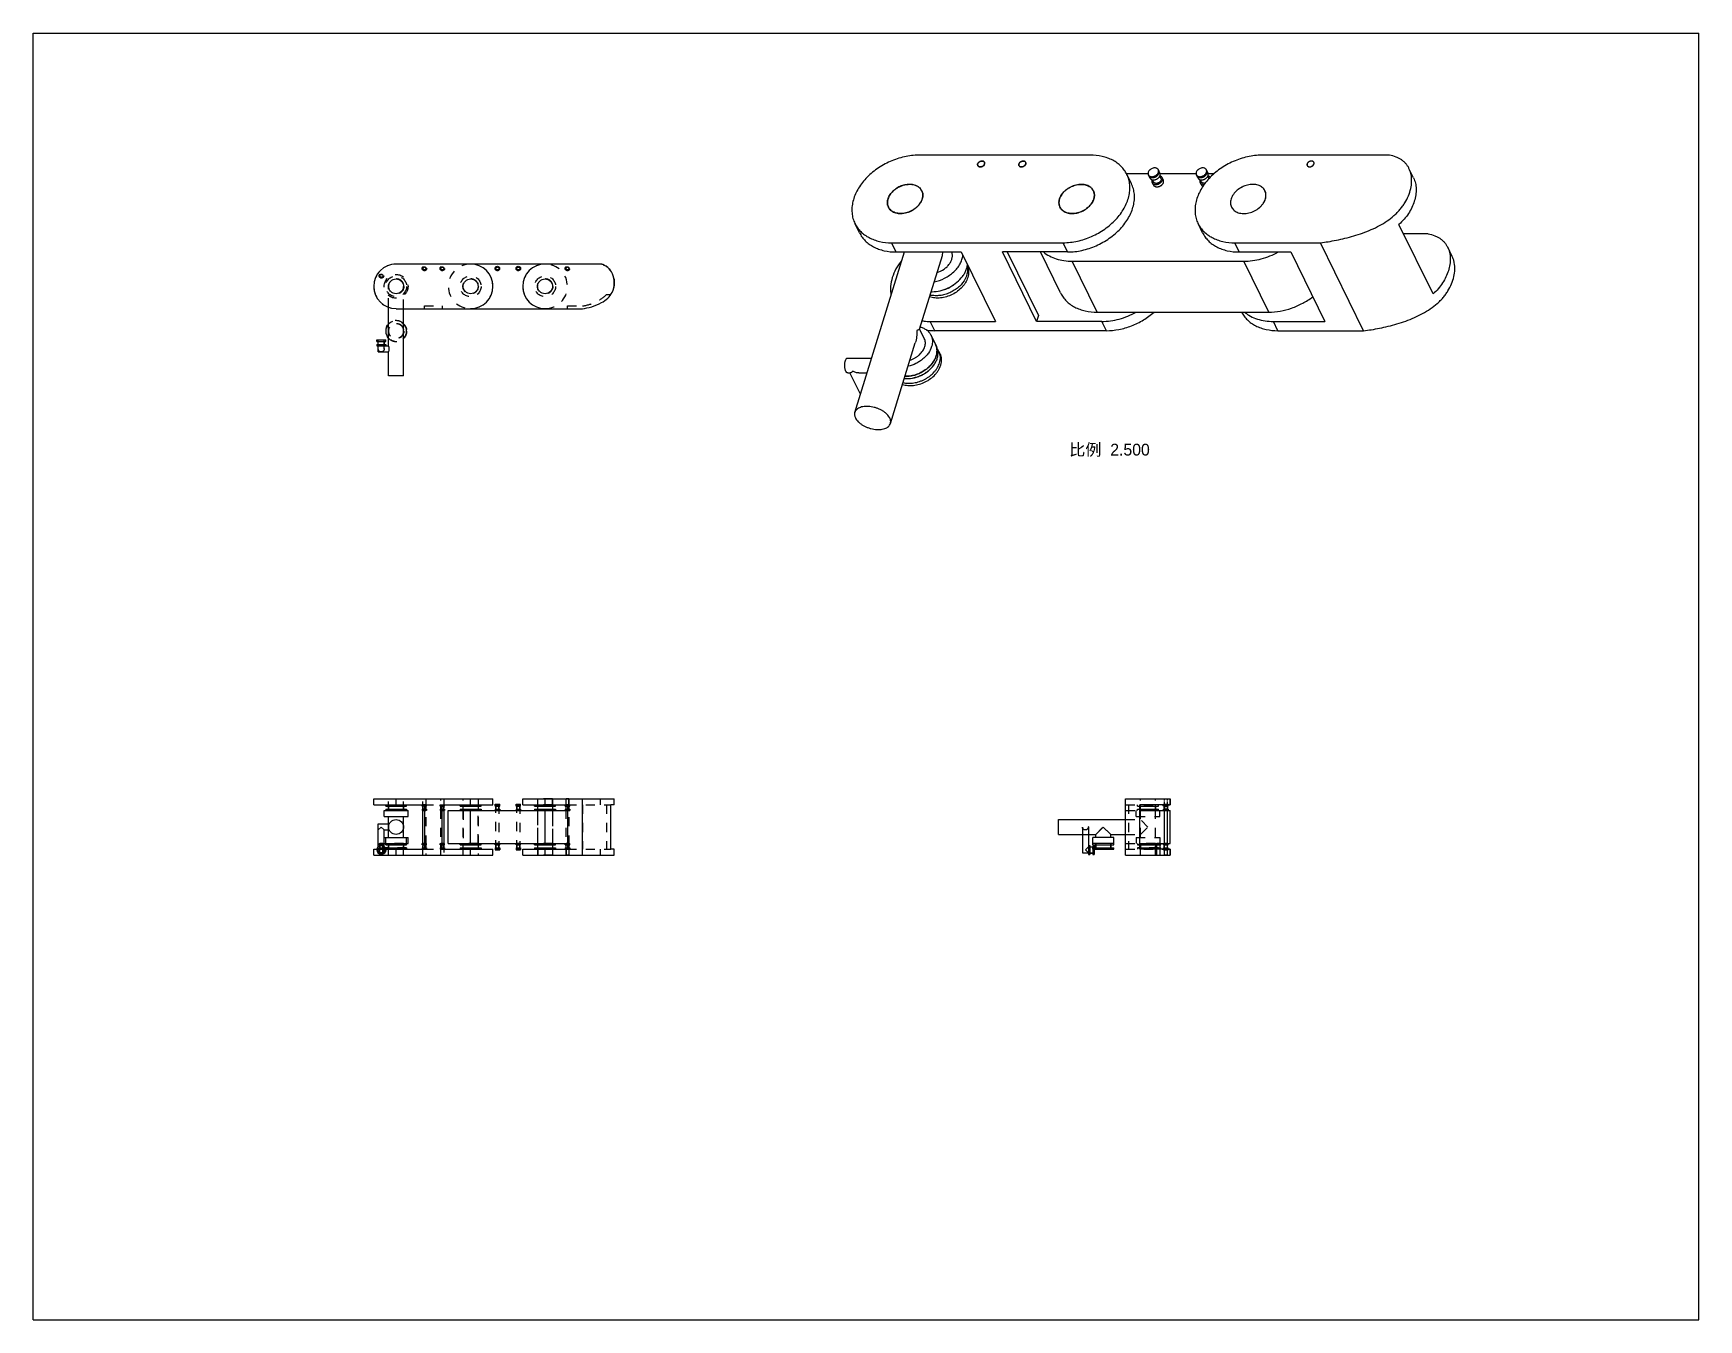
# Model space of a CAD drawing. Header units: inches. Extents: x 0 to 22, y 0 to 17.
import ezdxf

# ---------------------------------------------------------------- set-up
doc = ezdxf.new("R2010")
doc.units = ezdxf.units.IN
doc.header["$LTSCALE"] = 1.21
doc.header["$MEASUREMENT"] = 0
doc.linetypes.add('HIDDEN', pattern=[0.2, 0.1, -0.1])
doc.layers.get('0').update_dxf_attribs({"linetype": 'CONTINUOUS'})
doc.layers.add('02___PRT_ALL_AXES', color=7, linetype='CONTINUOUS')
doc.layers.add('DEFAULT_2', color=8, linetype='HIDDEN')
doc.styles.get("Standard").update_dxf_attribs({"font": 'ar_wgl__.ttf'})

msp = doc.modelspace()

# ---------------------------------------------------------------- texts
at = {"color": 2, "linetype": 'Continuous', "insert": (14.749, 11.576), "char_height": 0.1562, "width": 1.64476, "attachment_point": 3, "line_spacing_factor": 0.9}
msp.add_mtext('比例  2.500', dxfattribs=at)

# ---------------------------------------------------------------- linework, layer by layer
at = {"color": 7, "linetype": 'Continuous'}
for p, q in [((0, 0), (0, 17)), ((0, 17), (22, 17)), ((22, 0), (22, 17)), ((13.962, 15.389), (11.695, 15.389)), ((17.915, 15.389), (16.228, 15.389)), ((18.233, 15.091), (18.173, 15.214)), ((15.447, 14.363), (15.387, 14.486)), ((11.398, 14.11), (11.338, 14.232)), ((11.338, 14.232), (13.604, 14.232)), ((11.398, 14.11), (12.259, 14.11)), ((12.259, 14.11), (12.71, 13.192)), ((13.254, 13.192), (12.803, 14.11)), ((13.664, 14.11), (12.803, 14.11)), ((12.865, 14.11), (13.277, 13.269)), ((13.664, 14.11), (13.604, 14.232)), ((15.871, 14.232), (17.004, 14.232)), ((17.574, 13.07), (17.004, 14.232)), ((18.744, 14.051), (18.684, 14.174)), ((5.777, 13.951), (4.793, 13.951)), ((7.494, 13.951), (6.761, 13.951)), ((4.793, 13.36), (5.777, 13.36)), ((6.761, 13.36), (7.253, 13.36)), ((13.277, 13.269), (13.254, 13.192)), ((11.908, 13.07), (11.848, 13.192)), ((11.848, 13.192), (12.71, 13.192)), ((14.175, 13.07), (11.908, 13.07)), ((14.115, 13.192), (13.254, 13.192)), ((14.175, 13.07), (14.115, 13.192)), ((16.441, 13.07), (17.574, 13.07)), ((4.537, 12.927), (4.537, 12.947)), ((4.537, 12.927), (4.655, 12.927)), ((4.537, 12.888), (4.537, 12.868)), ((4.537, 12.888), (4.655, 12.888)), ((4.552, 12.927), (4.552, 12.888)), ((4.639, 12.888), (4.639, 12.927)), ((4.655, 12.927), (4.655, 12.947)), ((4.655, 12.888), (4.655, 12.868)), ((4.793, 6.806), (4.793, 6.885)), ((4.793, 6.885), (5.777, 6.885)), ((5.777, 6.806), (5.777, 6.885)), ((6.466, 6.806), (6.466, 6.885)), ((6.466, 6.885), (7.675, 6.885)), ((7.253, 6.137), (7.253, 6.885)), ((7.675, 6.806), (7.675, 6.885)), ((14.43, 6.137), (14.43, 6.885)), ((14.43, 6.885), (15.02, 6.885)), ((4.497, 6.806), (5.167, 6.806)), ((4.655, 6.747), (4.655, 6.728)), ((4.655, 6.747), (4.93, 6.747)), ((4.69, 6.787), (4.69, 6.747)), ((4.895, 6.747), (4.895, 6.787)), ((4.93, 6.747), (4.93, 6.728)), ((5.137, 6.787), (5.137, 6.806)), ((5.167, 6.787), (5.137, 6.787)), ((5.145, 6.787), (5.145, 6.747)), ((5.147, 6.295), (5.147, 6.728)), ((5.167, 6.806), (5.167, 6.216)), ((5.403, 6.216), (5.403, 6.806)), ((5.403, 6.806), (6.072, 6.806)), ((5.403, 6.747), (5.432, 6.747)), ((5.422, 6.728), (5.422, 6.295)), ((5.424, 6.747), (5.424, 6.787)), ((5.432, 6.747), (5.432, 6.728)), ((5.639, 6.747), (5.639, 6.728)), ((5.639, 6.747), (5.915, 6.747)), ((5.674, 6.787), (5.674, 6.747)), ((5.879, 6.747), (5.879, 6.787)), ((5.915, 6.747), (5.915, 6.728)), ((6.102, 6.747), (6.102, 6.728)), ((6.102, 6.747), (6.161, 6.747)), ((6.109, 6.787), (6.109, 6.747)), ((6.153, 6.747), (6.153, 6.787)), ((6.161, 6.747), (6.161, 6.728)), ((6.377, 6.747), (6.436, 6.747)), ((6.377, 6.747), (6.377, 6.728)), ((6.385, 6.787), (6.385, 6.747)), ((6.428, 6.747), (6.428, 6.787)), ((6.436, 6.747), (6.436, 6.728)), ((6.623, 6.747), (6.899, 6.747)), ((6.623, 6.747), (6.623, 6.728)), ((6.659, 6.787), (6.659, 6.747)), ((6.863, 6.747), (6.863, 6.787)), ((6.899, 6.747), (6.899, 6.728)), ((7.027, 6.747), (7.056, 6.747)), ((7.027, 6.747), (7.027, 6.728)), ((7.035, 6.787), (7.035, 6.747)), ((14.616, 6.747), (14.863, 6.747)), ((14.932, 6.747), (14.991, 6.747)), ((4.497, 6.216), (4.537, 6.216)), ((4.655, 6.236), (4.655, 6.216)), ((4.655, 6.236), (4.93, 6.236)), ((4.69, 6.275), (4.69, 6.236)), ((4.793, 6.137), (4.793, 6.216)), ((4.895, 6.236), (4.895, 6.275)), ((4.93, 6.236), (4.93, 6.216)), ((4.93, 6.216), (5.167, 6.216)), ((5.137, 6.236), (5.137, 6.216)), ((5.137, 6.236), (5.167, 6.236)), ((5.145, 6.275), (5.145, 6.236)), ((5.403, 6.236), (5.432, 6.236)), ((5.403, 6.216), (6.072, 6.216)), ((5.424, 6.236), (5.424, 6.275)), ((5.432, 6.236), (5.432, 6.216)), ((5.639, 6.236), (5.639, 6.216)), ((5.639, 6.236), (5.915, 6.236)), ((5.674, 6.275), (5.674, 6.236)), ((5.777, 6.137), (5.777, 6.216)), ((5.879, 6.236), (5.879, 6.275)), ((5.915, 6.236), (5.915, 6.216)), ((6.102, 6.236), (6.161, 6.236)), ((6.102, 6.236), (6.102, 6.216)), ((6.109, 6.275), (6.109, 6.236)), ((6.153, 6.236), (6.153, 6.275)), ((6.161, 6.236), (6.161, 6.216)), ((6.377, 6.236), (6.436, 6.236)), ((6.377, 6.236), (6.377, 6.216)), ((6.385, 6.275), (6.385, 6.236)), ((6.428, 6.236), (6.428, 6.275)), ((6.436, 6.236), (6.436, 6.216)), ((6.466, 6.137), (6.466, 6.216)), ((6.623, 6.236), (6.899, 6.236)), ((6.623, 6.236), (6.623, 6.216)), ((6.659, 6.275), (6.659, 6.236)), ((6.863, 6.236), (6.863, 6.275)), ((6.899, 6.236), (6.899, 6.216)), ((7.027, 6.236), (7.056, 6.236)), ((7.027, 6.236), (7.027, 6.216)), ((7.035, 6.275), (7.035, 6.236)), ((7.675, 6.137), (7.675, 6.216)), ((13.957, 6.267), (13.957, 6.149)), ((13.957, 6.251), (13.997, 6.251)), ((13.957, 6.165), (13.997, 6.165)), ((13.997, 6.267), (13.997, 6.236)), ((13.997, 6.236), (14.272, 6.236)), ((13.997, 6.216), (13.997, 6.149)), ((14.616, 6.236), (14.893, 6.236)), ((14.932, 6.236), (14.991, 6.236)), ((4.497, 6.137), (6.072, 6.137)), ((6.466, 6.137), (7.675, 6.137)), ((14.43, 6.137), (15.02, 6.137)), ((0, 0), (22, 0))]:
    msp.add_line(p, q, dxfattribs=at)
for centre, radius, start, end in [((14.836, 15.041), 0.0597, 157.0231, 162.7528), ((14.828, 15.068), 0.0666, 258.3368, 260.7149), ((15.471, 15.041), 0.0597, 157.0231, 162.7528), ((15.462, 15.068), 0.0666, 258.3368, 260.7149), ((6.761, 13.656), 0.295, 90, 270), ((11.802, 12.717), 0.18, 26.1478, 36.9643)]:
    msp.add_arc(centre, radius, start, end, dxfattribs=at)
for points, knots in [([(16.228, 15.389), (16.165, 15.389), (16.068, 15.378), (15.944, 15.343), (15.82, 15.296), (15.704, 15.23), (15.601, 15.149), (15.531, 15.083), (15.472, 15.012), (15.422, 14.936), (15.385, 14.859), (15.359, 14.78), (15.346, 14.702), (15.346, 14.626), (15.359, 14.553), (15.376, 14.507), (15.387, 14.486)], [0, 0, 0, 0, 0.132482, 0.201171, 0.270716, 0.409773, 0.478248, 0.545217, 0.610209, 0.67286, 0.732944, 0.790405, 0.845387, 0.898243, 0.949537, 1, 1, 1, 1]), ([(17.004, 14.232), (17.038, 14.236), (17.108, 14.246), (17.216, 14.265), (17.329, 14.29), (17.444, 14.321), (17.56, 14.359), (17.674, 14.404), (17.783, 14.457), (17.884, 14.518), (17.961, 14.577), (18.016, 14.629), (18.054, 14.67), (18.088, 14.713), (18.127, 14.772), (18.167, 14.849), (18.198, 14.945), (18.211, 15.04), (18.205, 15.117), (18.19, 15.174), (18.179, 15.201), (18.173, 15.214)], [0, 0, 0, 0, 0.058245, 0.121348, 0.188023, 0.257033, 0.32721, 0.397484, 0.466927, 0.534812, 0.600704, 0.632897, 0.664629, 0.695934, 0.726773, 0.786773, 0.844205, 0.898723, 0.950367, 0.97536, 1, 1, 1, 1]), ([(18.173, 15.214), (18.168, 15.225), (18.156, 15.246), (18.134, 15.275), (18.108, 15.302), (18.077, 15.327), (18.043, 15.348), (17.99, 15.372), (17.946, 15.384), (17.915, 15.389)], [0, 0, 0, 0, 0.1122, 0.225157, 0.340175, 0.458721, 0.582379, 0.712786, 1, 1, 1, 1]), ([(13.664, 14.11), (13.728, 14.11), (13.824, 14.121), (13.949, 14.156), (14.072, 14.203), (14.216, 14.285), (14.34, 14.391), (14.421, 14.487), (14.47, 14.563), (14.508, 14.64), (14.534, 14.719), (14.547, 14.797), (14.547, 14.873), (14.534, 14.946), (14.516, 14.992), (14.506, 15.014)], [0, 0, 0, 0, 0.132507, 0.201208, 0.270766, 0.409848, 0.545134, 0.610138, 0.6728, 0.732895, 0.790367, 0.845359, 0.898225, 0.949527, 1, 1, 1, 1]), ([(14.779, 15.059), (14.778, 15.056), (14.777, 15.051), (14.776, 15.042), (14.778, 15.034), (14.78, 15.029), (14.781, 15.027)], [0, 0, 0, 0, 0.264425, 0.517084, 0.760916, 1, 1, 1, 1]), ([(14.781, 15.027), (14.781, 15.025), (14.783, 15.022), (14.786, 15.018), (14.79, 15.015), (14.794, 15.011), (14.798, 15.008), (14.805, 15.005), (14.811, 15.004), (14.814, 15.003)], [0, 0, 0, 0, 0.116722, 0.234374, 0.353833, 0.475875, 0.601141, 0.730117, 1, 1, 1, 1]), ([(14.897, 15.059), (14.896, 15.057), (14.894, 15.052), (14.89, 15.046), (14.885, 15.04), (14.877, 15.032), (14.868, 15.026), (14.857, 15.021), (14.849, 15.018), (14.841, 15.017), (14.833, 15.017), (14.825, 15.017), (14.818, 15.019), (14.812, 15.022), (14.807, 15.025), (14.804, 15.028), (14.802, 15.03), (14.8, 15.033), (14.799, 15.034), (14.798, 15.035)], [0, 0, 0, 0, 0.05897, 0.121019, 0.185901, 0.253146, 0.391755, 0.46175, 0.531007, 0.598735, 0.664246, 0.727016, 0.786744, 0.843414, 0.897334, 0.923491, 0.949233, 0.97469, 1, 1, 1, 1]), ([(14.817, 15.002), (14.822, 15.002), (14.829, 15.001), (14.839, 15.002), (14.85, 15.004), (14.862, 15.007), (14.877, 15.014), (14.89, 15.023), (14.899, 15.032), (14.906, 15.04), (14.911, 15.048), (14.914, 15.055), (14.915, 15.059)], [0, 0, 0, 0, 0.119562, 0.18203, 0.245926, 0.376644, 0.509032, 0.640077, 0.766934, 0.828109, 0.887444, 1, 1, 1, 1]), ([(14.913, 15.092), (14.913, 15.093), (14.911, 15.096), (14.908, 15.1), (14.905, 15.103), (14.9, 15.107), (14.893, 15.112), (14.886, 15.114), (14.883, 15.115)], [0, 0, 0, 0, 0.117678, 0.236167, 0.356238, 0.478583, 0.731997, 1, 1, 1, 1]), ([(14.896, 15.083), (14.896, 15.081), (14.898, 15.078), (14.899, 15.072), (14.898, 15.065), (14.897, 15.061), (14.897, 15.059)], [0, 0, 0, 0, 0.239088, 0.482907, 0.735593, 1, 1, 1, 1]), ([(14.915, 15.059), (14.916, 15.062), (14.917, 15.068), (14.917, 15.076), (14.916, 15.084), (14.914, 15.089), (14.913, 15.092)], [0, 0, 0, 0, 0.264425, 0.517084, 0.760916, 1, 1, 1, 1]), ([(15.414, 15.059), (15.413, 15.056), (15.411, 15.051), (15.411, 15.042), (15.412, 15.034), (15.414, 15.029), (15.415, 15.027)], [0, 0, 0, 0, 0.264425, 0.517084, 0.760916, 1, 1, 1, 1]), ([(15.415, 15.027), (15.416, 15.025), (15.418, 15.022), (15.421, 15.018), (15.424, 15.015), (15.428, 15.011), (15.433, 15.008), (15.44, 15.005), (15.445, 15.004), (15.449, 15.003)], [0, 0, 0, 0, 0.116722, 0.234374, 0.353833, 0.475875, 0.601141, 0.730117, 1, 1, 1, 1]), ([(15.481, 15.018), (15.478, 15.018), (15.473, 15.017), (15.466, 15.017), (15.458, 15.018), (15.452, 15.019), (15.445, 15.022), (15.44, 15.026), (15.436, 15.03), (15.434, 15.034), (15.433, 15.035)], [0, 0, 0, 0, 0.144142, 0.283354, 0.41672, 0.543774, 0.664601, 0.779915, 0.891077, 1, 1, 1, 1]), ([(15.452, 15.002), (15.453, 15.002), (15.459, 15.001), (15.465, 15.001), (15.469, 15.002)], [0, 0, 0, 0, 0.243322, 1, 1, 1, 1]), ([(15.547, 15.094), (15.546, 15.095), (15.544, 15.098), (15.542, 15.101), (15.538, 15.104), (15.534, 15.108), (15.527, 15.112), (15.521, 15.114), (15.517, 15.115)], [0, 0, 0, 0, 0.117469, 0.236031, 0.356329, 0.478938, 0.732616, 1, 1, 1, 1]), ([(10.914, 14.363), (10.924, 14.344), (10.946, 14.306), (10.989, 14.256), (11.041, 14.212), (11.101, 14.175), (11.167, 14.146), (11.266, 14.118), (11.345, 14.11), (11.398, 14.11)], [0, 0, 0, 0, 0.11284, 0.227186, 0.344396, 0.465578, 0.591506, 0.722599, 1, 1, 1, 1]), ([(15.387, 14.486), (15.396, 14.466), (15.419, 14.429), (15.462, 14.378), (15.514, 14.334), (15.573, 14.298), (15.64, 14.269), (15.739, 14.24), (15.818, 14.232), (15.871, 14.232)], [0, 0, 0, 0, 0.11284, 0.227186, 0.344396, 0.465577, 0.591507, 0.722601, 1, 1, 1, 1]), ([(7.253, 13.36), (7.329, 13.371), (7.496, 13.413), (7.682, 13.574), (7.686, 13.825), (7.57, 13.936), (7.494, 13.951)], [0, 0, 0, 0, 0.292041, 0.50707, 0.777281, 1, 1, 1, 1]), ([(11.47, 13.995), (11.442, 13.961), (11.394, 13.89), (11.344, 13.775), (11.324, 13.676), (11.323, 13.6), (11.328, 13.564), (11.331, 13.546)], [0, 0, 0, 0, 0.273769, 0.531045, 0.771966, 0.887341, 1, 1, 1, 1]), ([(17.574, 13.07), (17.608, 13.074), (17.678, 13.083), (17.786, 13.102), (17.899, 13.127), (18.015, 13.158), (18.131, 13.196), (18.244, 13.242), (18.353, 13.295), (18.455, 13.356), (18.532, 13.415), (18.587, 13.466), (18.624, 13.507), (18.658, 13.55), (18.698, 13.61), (18.737, 13.687), (18.768, 13.783), (18.781, 13.877), (18.776, 13.954), (18.761, 14.012), (18.75, 14.038), (18.744, 14.051)], [0, 0, 0, 0, 0.058245, 0.121348, 0.188023, 0.257033, 0.32721, 0.397484, 0.466927, 0.534812, 0.600704, 0.632897, 0.664629, 0.695934, 0.726773, 0.786773, 0.844205, 0.898723, 0.950367, 0.97536, 1, 1, 1, 1]), ([(14.115, 13.192), (14.192, 13.192), (14.31, 13.209), (14.46, 13.26), (14.533, 13.294), (14.569, 13.314)], [0, 0, 0, 0, 0.489193, 0.743559, 1, 1, 1, 1]), ([(14.175, 13.07), (14.23, 13.07), (14.344, 13.082), (14.51, 13.13), (14.667, 13.207), (14.761, 13.276), (14.805, 13.314)], [0, 0, 0, 0, 0.241765, 0.493335, 0.748374, 1, 1, 1, 1]), ([(15.962, 13.314), (15.971, 13.296), (15.994, 13.259), (16.038, 13.211), (16.09, 13.168), (16.149, 13.133), (16.215, 13.105), (16.312, 13.078), (16.389, 13.07), (16.441, 13.07)], [0, 0, 0, 0, 0.112745, 0.227151, 0.344499, 0.465822, 0.591839, 0.722928, 1, 1, 1, 1]), ([(11.741, 13.2), (11.75, 13.199), (11.785, 13.194), (11.821, 13.192), (11.848, 13.192)], [0, 0, 0, 0, 0.245787, 1, 1, 1, 1]), ([(11.801, 13.078), (11.81, 13.076), (11.846, 13.072), (11.881, 13.07), (11.908, 13.07)], [0, 0, 0, 0, 0.245771, 1, 1, 1, 1]), ([(11.972, 12.645), (11.976, 12.658), (11.982, 12.684), (11.984, 12.724), (11.978, 12.762), (11.969, 12.785), (11.964, 12.796)], [0, 0, 0, 0, 0.264425, 0.517084, 0.760916, 1, 1, 1, 1]), ([(11.489, 12.385), (11.512, 12.379), (11.547, 12.374), (11.595, 12.375), (11.633, 12.379), (11.67, 12.387), (11.708, 12.398), (11.745, 12.412), (11.78, 12.429), (11.814, 12.449), (11.856, 12.479), (11.894, 12.514), (11.925, 12.553), (11.951, 12.592), (11.965, 12.623), (11.972, 12.645)], [0, 0, 0, 0, 0.117027, 0.178592, 0.241851, 0.306501, 0.372187, 0.438517, 0.505079, 0.571449, 0.637212, 0.765246, 0.826981, 0.886801, 1, 1, 1, 1]), ([(11.823, 12.539), (11.81, 12.527), (11.783, 12.505), (11.737, 12.478), (11.687, 12.458), (11.653, 12.45), (11.636, 12.447)], [0, 0, 0, 0, 0.247364, 0.499952, 0.752564, 1, 1, 1, 1])]:
    msp.add_open_spline(points, degree=3, knots=knots, dxfattribs=at)
at = {"layer": '02___PRT_ALL_AXES', "color": 7, "linetype": 'Continuous'}
for p, q in [((14.883, 15.153), (14.862, 15.196)), ((15.518, 15.153), (15.497, 15.196)), ((14.726, 15.144), (14.441, 15.144)), ((14.506, 15.014), (14.446, 15.136)), ((14.751, 15.088), (14.73, 15.131)), ((14.796, 14.996), (14.781, 15.027)), ((14.798, 15.035), (14.784, 15.064)), ((14.896, 15.083), (14.881, 15.112)), ((15.361, 15.144), (14.886, 15.144)), ((14.928, 15.061), (14.913, 15.092)), ((15.385, 15.088), (15.364, 15.131)), ((15.43, 14.996), (15.415, 15.027)), ((15.433, 15.035), (15.419, 15.064)), ((15.53, 15.083), (15.516, 15.112)), ((15.599, 15.144), (15.521, 15.144)), ((10.914, 14.363), (10.854, 14.486)), ((18.492, 13.556), (18.041, 14.474)), ((18.426, 14.349), (18.103, 14.349)), ((10.852, 11.989), (11.507, 14.11)), ((13.571, 13.568), (13.305, 14.11)), ((15.931, 14.11), (15.871, 14.232)), ((15.931, 14.11), (16.611, 14.11)), ((16.611, 14.11), (17.061, 13.192)), ((6.761, 13.951), (5.777, 13.951)), ((11.708, 13.092), (12.009, 14.065)), ((14.055, 13.315), (13.724, 13.988)), ((13.724, 13.988), (15.991, 13.988)), ((16.321, 13.315), (15.991, 13.988)), ((4.694, 12.868), (4.694, 13.377)), ((4.891, 12.475), (4.891, 13.36)), ((5.777, 13.36), (6.761, 13.36)), ((14.055, 13.315), (16.321, 13.315)), ((11.77, 12.967), (11.708, 13.094)), ((11.934, 12.858), (11.859, 13.011)), ((16.381, 13.192), (17.061, 13.192)), ((16.441, 13.07), (16.381, 13.192)), ((4.537, 12.947), (4.655, 12.947)), ((4.537, 12.868), (4.694, 12.868)), ((4.556, 12.789), (4.556, 12.868)), ((4.556, 12.789), (4.694, 12.789)), ((4.694, 12.475), (4.694, 12.789)), ((11.322, 11.844), (11.651, 12.909)), ((11.979, 12.766), (11.964, 12.796)), ((10.758, 12.709), (11.074, 12.709)), ((4.891, 12.475), (4.694, 12.475)), ((10.758, 12.512), (10.792, 12.512)), ((10.926, 12.229), (10.787, 12.512)), ((10.905, 12.512), (11.014, 12.512)), ((11.011, 12.503), (11.006, 12.512)), ((4.497, 6.806), (4.497, 6.885)), ((4.497, 6.885), (4.793, 6.885)), ((5.777, 6.885), (6.072, 6.885)), ((6.072, 6.806), (6.072, 6.885)), ((6.761, 6.806), (6.761, 6.885)), ((15.02, 6.806), (15.02, 6.885)), ((4.635, 6.649), (4.635, 6.728)), ((4.635, 6.728), (4.95, 6.728)), ((4.635, 6.649), (4.95, 6.649)), ((4.655, 6.787), (4.655, 6.806)), ((4.655, 6.787), (4.93, 6.787)), ((4.694, 6.551), (4.694, 6.649)), ((4.891, 6.373), (4.891, 6.649)), ((4.93, 6.787), (4.93, 6.806)), ((4.95, 6.649), (4.95, 6.728)), ((5.137, 6.747), (5.137, 6.728)), ((5.167, 6.747), (5.137, 6.747)), ((5.167, 6.728), (5.137, 6.728)), ((5.403, 6.787), (5.432, 6.787)), ((5.403, 6.728), (5.432, 6.728)), ((5.432, 6.787), (5.432, 6.806)), ((5.481, 6.295), (5.481, 6.728)), ((5.481, 6.728), (7.056, 6.728)), ((5.639, 6.787), (5.639, 6.806)), ((5.639, 6.787), (5.915, 6.787)), ((5.777, 6.295), (5.777, 6.728)), ((5.915, 6.787), (5.915, 6.806)), ((6.102, 6.787), (6.102, 6.814)), ((6.102, 6.814), (6.161, 6.814)), ((6.102, 6.806), (6.161, 6.806)), ((6.102, 6.787), (6.161, 6.787)), ((6.161, 6.787), (6.161, 6.814)), ((6.377, 6.787), (6.377, 6.814)), ((6.377, 6.814), (6.436, 6.814)), ((6.377, 6.806), (6.436, 6.806)), ((6.377, 6.787), (6.436, 6.787)), ((6.436, 6.787), (6.436, 6.814)), ((6.466, 6.806), (7.056, 6.806)), ((6.623, 6.787), (6.623, 6.806)), ((6.623, 6.787), (6.899, 6.787)), ((6.761, 6.295), (6.761, 6.728)), ((6.899, 6.787), (6.899, 6.806)), ((7.027, 6.787), (7.027, 6.806)), ((7.027, 6.787), (7.056, 6.787)), ((7.056, 6.806), (7.056, 6.216)), ((7.675, 6.806), (7.629, 6.806)), ((7.629, 6.216), (7.629, 6.806)), ((13.544, 6.413), (13.544, 6.61)), ((13.544, 6.61), (14.43, 6.61)), ((14.616, 6.216), (14.616, 6.806)), ((15.02, 6.806), (14.616, 6.806)), ((14.616, 6.787), (14.863, 6.787)), ((14.616, 6.728), (15.02, 6.728)), ((14.623, 6.747), (14.623, 6.787)), ((14.827, 6.747), (14.827, 6.787)), ((14.863, 6.787), (14.863, 6.806)), ((14.863, 6.728), (14.863, 6.747)), ((14.932, 6.787), (14.932, 6.806)), ((14.932, 6.787), (14.932, 6.806)), ((14.932, 6.787), (14.991, 6.787)), ((14.932, 6.728), (14.932, 6.747)), ((14.932, 6.728), (14.932, 6.747)), ((14.94, 6.747), (14.94, 6.787)), ((14.94, 6.747), (14.94, 6.787)), ((14.942, 6.295), (14.942, 6.728)), ((14.981, 6.295), (14.981, 6.728)), ((14.983, 6.747), (14.983, 6.787)), ((14.991, 6.787), (14.991, 6.806)), ((14.991, 6.728), (14.991, 6.747)), ((15.02, 6.295), (15.02, 6.728)), ((4.556, 6.169), (4.556, 6.551)), ((4.556, 6.551), (4.702, 6.551)), ((4.596, 6.511), (4.556, 6.472)), ((4.635, 6.472), (4.596, 6.511)), ((4.635, 6.169), (4.635, 6.472)), ((4.635, 6.472), (4.702, 6.472)), ((4.694, 6.373), (4.694, 6.472)), ((13.544, 6.413), (14.036, 6.413)), ((13.859, 6.413), (13.859, 6.169)), ((13.938, 6.413), (13.938, 6.149)), ((14.135, 6.511), (14.036, 6.413)), ((14.036, 6.373), (14.036, 6.413)), ((14.233, 6.413), (14.135, 6.511)), ((14.233, 6.373), (14.233, 6.413)), ((14.233, 6.413), (14.43, 6.413)), ((4.497, 6.137), (4.497, 6.216)), ((4.556, 6.169), (4.635, 6.169)), ((4.635, 6.373), (4.95, 6.373)), ((4.635, 6.295), (4.95, 6.295)), ((4.655, 6.275), (4.655, 6.373)), ((4.655, 6.275), (4.93, 6.275)), ((4.655, 6.216), (4.93, 6.216)), ((4.93, 6.275), (4.93, 6.373)), ((4.95, 6.295), (4.95, 6.373)), ((5.137, 6.275), (5.137, 6.295)), ((5.137, 6.295), (5.167, 6.295)), ((5.137, 6.275), (5.167, 6.275)), ((5.403, 6.295), (5.432, 6.295)), ((5.403, 6.275), (5.432, 6.275)), ((5.432, 6.275), (5.432, 6.295)), ((5.481, 6.295), (7.056, 6.295)), ((5.639, 6.275), (5.639, 6.295)), ((5.639, 6.275), (5.915, 6.275)), ((5.915, 6.275), (5.915, 6.295)), ((6.072, 6.137), (6.072, 6.216)), ((6.102, 6.275), (6.102, 6.295)), ((6.102, 6.275), (6.161, 6.275)), ((6.102, 6.216), (6.161, 6.216)), ((6.102, 6.216), (6.102, 6.208)), ((6.102, 6.208), (6.161, 6.208)), ((6.161, 6.275), (6.161, 6.295)), ((6.161, 6.216), (6.161, 6.208)), ((6.377, 6.275), (6.377, 6.295)), ((6.377, 6.275), (6.436, 6.275)), ((6.377, 6.216), (6.436, 6.216)), ((6.377, 6.216), (6.377, 6.208)), ((6.377, 6.208), (6.436, 6.208)), ((6.436, 6.275), (6.436, 6.295)), ((6.436, 6.216), (6.436, 6.208)), ((6.466, 6.216), (7.056, 6.216)), ((6.623, 6.275), (6.623, 6.295)), ((6.623, 6.275), (6.899, 6.275)), ((6.761, 6.137), (6.761, 6.216)), ((6.899, 6.275), (6.899, 6.295)), ((7.027, 6.275), (7.027, 6.295)), ((7.027, 6.275), (7.056, 6.275)), ((7.675, 6.216), (7.629, 6.216)), ((13.859, 6.169), (13.938, 6.169)), ((13.938, 6.247), (13.898, 6.208)), ((13.898, 6.208), (13.938, 6.169)), ((13.938, 6.267), (13.957, 6.267)), ((13.997, 6.275), (13.997, 6.373)), ((14.272, 6.373), (13.997, 6.373)), ((14.272, 6.295), (13.997, 6.295)), ((13.997, 6.275), (14.272, 6.275)), ((13.997, 6.267), (14.016, 6.267)), ((13.997, 6.216), (13.997, 6.236)), ((13.997, 6.216), (14.272, 6.216)), ((14.016, 6.267), (14.016, 6.236)), ((14.016, 6.216), (14.016, 6.149)), ((14.032, 6.236), (14.032, 6.275)), ((14.237, 6.236), (14.237, 6.275)), ((14.272, 6.275), (14.272, 6.373)), ((14.272, 6.216), (14.272, 6.236)), ((14.616, 6.295), (15.02, 6.295)), ((14.616, 6.275), (14.893, 6.275)), ((15.02, 6.216), (14.616, 6.216)), ((14.623, 6.236), (14.623, 6.275)), ((14.827, 6.236), (14.827, 6.275)), ((14.842, 6.236), (14.842, 6.275)), ((14.863, 6.275), (14.863, 6.295)), ((14.863, 6.216), (14.863, 6.236)), ((14.886, 6.236), (14.886, 6.275)), ((14.893, 6.275), (14.893, 6.295)), ((14.893, 6.216), (14.893, 6.236)), ((14.932, 6.275), (14.932, 6.295)), ((14.932, 6.275), (14.932, 6.295)), ((14.932, 6.275), (14.991, 6.275)), ((14.932, 6.216), (14.932, 6.236)), ((14.932, 6.216), (14.932, 6.236)), ((14.94, 6.236), (14.94, 6.275)), ((14.94, 6.236), (14.94, 6.275)), ((14.983, 6.236), (14.983, 6.275)), ((14.991, 6.275), (14.991, 6.295)), ((14.991, 6.216), (14.991, 6.236)), ((15.02, 6.137), (15.02, 6.216)), ((13.938, 6.149), (13.957, 6.149)), ((13.997, 6.149), (14.016, 6.149))]:
    msp.add_line(p, q, dxfattribs=at)
at = {"layer": '02___PRT_ALL_AXES', "color": 8, "linetype": 'HIDDEN'}
for p, q in [((7.494, 13.951), (6.761, 13.951)), ((4.694, 13.377), (4.694, 13.656)), ((4.891, 13.36), (4.891, 13.656)), ((7.571, 13.546), (7.629, 13.546)), ((6.761, 13.36), (7.056, 13.36)), ((7.056, 13.397), (7.253, 13.397)), ((7.056, 13.36), (7.056, 13.397)), ((4.556, 12.868), (4.556, 12.947)), ((4.635, 12.829), (4.635, 12.947)), ((4.694, 6.728), (4.694, 6.885)), ((4.793, 6.885), (4.891, 6.885)), ((4.891, 6.728), (4.891, 6.885)), ((5.147, 6.885), (5.186, 6.885)), ((5.383, 6.885), (5.422, 6.885)), ((5.678, 6.885), (5.777, 6.885)), ((6.859, 6.885), (6.663, 6.885)), ((6.663, 6.806), (6.663, 6.885)), ((6.859, 6.806), (6.859, 6.885)), ((7.076, 6.885), (7.037, 6.885)), ((7.037, 6.806), (7.037, 6.885)), ((7.076, 6.806), (7.076, 6.885)), ((7.494, 6.806), (7.494, 6.885)), ((14.43, 6.806), (14.43, 6.885)), ((14.43, 6.885), (15.02, 6.885)), ((14.627, 6.137), (14.627, 6.885)), ((14.823, 6.137), (14.823, 6.885)), ((14.942, 6.137), (14.942, 6.885)), ((14.942, 6.728), (14.942, 6.885)), ((14.981, 6.137), (14.981, 6.885)), ((14.981, 6.728), (14.981, 6.885)), ((4.655, 6.806), (4.93, 6.806)), ((5.196, 6.806), (5.137, 6.806)), ((5.196, 6.747), (5.167, 6.747)), ((5.196, 6.728), (5.167, 6.728)), ((5.196, 6.747), (5.196, 6.728)), ((5.373, 6.787), (5.373, 6.806)), ((5.373, 6.806), (5.432, 6.806)), ((5.373, 6.787), (5.403, 6.787)), ((5.373, 6.728), (5.403, 6.728)), ((5.639, 6.806), (5.915, 6.806)), ((5.678, 6.728), (5.678, 6.295)), ((5.875, 6.295), (5.875, 6.728)), ((6.111, 6.216), (6.111, 6.806)), ((6.151, 6.806), (6.151, 6.216)), ((6.387, 6.216), (6.387, 6.806)), ((6.426, 6.806), (6.426, 6.216)), ((6.663, 6.295), (6.663, 6.728)), ((6.859, 6.728), (6.859, 6.295)), ((7.056, 6.806), (7.629, 6.806)), ((7.056, 6.787), (7.086, 6.787)), ((7.056, 6.728), (7.086, 6.728)), ((7.086, 6.787), (7.086, 6.806)), ((7.253, 6.806), (7.253, 6.216)), ((7.571, 6.806), (7.571, 6.216)), ((14.43, 6.806), (14.616, 6.806)), ((14.43, 6.295), (14.43, 6.728)), ((14.43, 6.728), (14.616, 6.728)), ((14.43, 6.61), (14.627, 6.61)), ((14.466, 6.806), (14.466, 6.216)), ((14.568, 6.649), (14.568, 6.728)), ((14.568, 6.649), (14.883, 6.649)), ((14.587, 6.787), (14.587, 6.806)), ((14.587, 6.787), (14.616, 6.787)), ((14.587, 6.728), (14.587, 6.747)), ((14.725, 6.511), (14.627, 6.61)), ((14.883, 6.649), (14.883, 6.728)), ((14.932, 6.814), (14.991, 6.814)), ((14.932, 6.806), (14.932, 6.814)), ((14.991, 6.747), (14.932, 6.747)), ((14.983, 6.787), (14.983, 6.747)), ((14.991, 6.787), (14.991, 6.814)), ((14.991, 6.747), (14.991, 6.728)), ((4.596, 6.511), (4.635, 6.472)), ((4.694, 6.472), (4.694, 6.551)), ((13.859, 6.511), (13.859, 6.413)), ((13.938, 6.511), (13.938, 6.413)), ((14.036, 6.413), (14.135, 6.511)), ((14.135, 6.511), (14.233, 6.413)), ((14.43, 6.413), (14.627, 6.413)), ((14.627, 6.413), (14.725, 6.511)), ((4.569, 6.275), (4.569, 6.295)), ((4.569, 6.295), (4.628, 6.295)), ((4.569, 6.275), (4.628, 6.275)), ((4.569, 6.216), (4.628, 6.216)), ((4.579, 6.137), (4.579, 6.295)), ((4.619, 6.137), (4.619, 6.295)), ((4.628, 6.275), (4.628, 6.295)), ((4.655, 6.236), (4.655, 6.216)), ((4.93, 6.236), (4.655, 6.236)), ((4.694, 6.137), (4.694, 6.295)), ((4.891, 6.137), (4.891, 6.295)), ((4.93, 6.236), (4.93, 6.216)), ((5.137, 6.216), (5.196, 6.216)), ((5.167, 6.295), (5.196, 6.295)), ((5.167, 6.275), (5.196, 6.275)), ((5.196, 6.275), (5.196, 6.295)), ((5.373, 6.275), (5.373, 6.295)), ((5.373, 6.295), (5.403, 6.295)), ((5.373, 6.275), (5.403, 6.275)), ((5.373, 6.216), (5.432, 6.216)), ((5.639, 6.216), (5.915, 6.216)), ((6.663, 6.216), (6.663, 6.137)), ((6.859, 6.216), (6.859, 6.137)), ((7.037, 6.216), (7.037, 6.137)), ((7.056, 6.295), (7.086, 6.295)), ((7.056, 6.275), (7.086, 6.275)), ((7.056, 6.216), (7.629, 6.216)), ((7.076, 6.216), (7.076, 6.137)), ((7.086, 6.275), (7.086, 6.295)), ((7.494, 6.137), (7.494, 6.216)), ((13.938, 6.247), (14.016, 6.247)), ((13.938, 6.169), (14.016, 6.169)), ((14.016, 6.236), (14.016, 6.216)), ((14.036, 6.295), (14.036, 6.216)), ((14.233, 6.295), (14.233, 6.216)), ((14.43, 6.295), (14.616, 6.295)), ((14.43, 6.216), (14.616, 6.216)), ((14.43, 6.137), (14.43, 6.216)), ((14.568, 6.373), (14.883, 6.373)), ((14.568, 6.373), (14.568, 6.295)), ((14.587, 6.295), (14.587, 6.275)), ((14.587, 6.275), (14.616, 6.275)), ((14.863, 6.236), (14.587, 6.236)), ((14.587, 6.236), (14.587, 6.216)), ((14.834, 6.275), (14.834, 6.295)), ((14.834, 6.216), (14.834, 6.236)), ((14.844, 6.137), (14.844, 6.295)), ((14.883, 6.373), (14.883, 6.295)), ((14.884, 6.137), (14.884, 6.295)), ((14.932, 6.208), (14.932, 6.216)), ((14.932, 6.208), (14.991, 6.208)), ((14.942, 6.137), (14.942, 6.295)), ((14.981, 6.137), (14.981, 6.295)), ((14.983, 6.236), (14.983, 6.275)), ((14.991, 6.275), (14.991, 6.295)), ((14.991, 6.208), (14.991, 6.236)), ((4.579, 6.137), (4.619, 6.137)), ((4.694, 6.137), (4.891, 6.137)), ((6.859, 6.137), (6.663, 6.137)), ((7.076, 6.137), (7.037, 6.137)), ((14.627, 6.137), (14.823, 6.137)), ((14.844, 6.137), (14.884, 6.137)), ((14.981, 6.137), (14.942, 6.137))]:
    msp.add_line(p, q, dxfattribs=at)
for centre, radius in [((5.167, 13.892), 0.0295), ((5.167, 13.892), 0.0217), ((5.403, 13.892), 0.0295), ((5.403, 13.892), 0.0217), ((6.131, 13.892), 0.0217), ((6.131, 13.892), 0.0197), ((6.407, 13.892), 0.0217), ((6.407, 13.892), 0.0197), ((7.056, 13.892), 0.0295), ((7.056, 13.892), 0.0217), ((4.599, 13.794), 0.0295), ((4.599, 13.794), 0.0217), ((4.599, 13.794), 0.0197), ((4.793, 13.656), 0.157), ((4.793, 13.656), 0.138), ((4.793, 13.656), 0.102), ((5.777, 13.656), 0.138), ((5.777, 13.656), 0.102), ((6.761, 13.656), 0.138), ((6.761, 13.656), 0.102), ((4.793, 13.065), 0.102), ((4.793, 13.065), 0.0984), ((4.596, 12.829), 0.0394), ((13.898, 6.511), 0.0394), ((4.596, 6.208), 0.0394)]:
    msp.add_circle(centre, radius, dxfattribs=at)
at = {"layer": '02___PRT_ALL_AXES', "color": 7, "linetype": 'Continuous'}
for centre, radius in [((5.167, 13.892), 0.0197), ((5.403, 13.892), 0.0197), ((6.131, 13.892), 0.0295), ((6.407, 13.892), 0.0295), ((7.056, 13.892), 0.0197), ((4.793, 13.656), 0.0984), ((5.777, 13.656), 0.0984), ((6.761, 13.656), 0.0984), ((4.793, 6.511), 0.0984)]:
    msp.add_circle(centre, radius, dxfattribs=at)
for centre, radius, start, end in [((12.501, 15.263), 0.0274, 185.8053, 188.6339), ((12.5, 15.263), 0.0256, 206.1386, 206.8189), ((12.5, 15.263), 0.0258, 206.8374, 215.1088), ((12.508, 15.281), 0.0459, 260.3987, 261.9509), ((12.508, 15.295), 0.0601, 277.4144, 278.7118), ((12.508, 15.3), 0.0646, 307.1315, 308.3677), ((12.517, 15.291), 0.0523, 322.7963, 324.2196), ((12.54, 15.283), 0.0277, 5.8519, 8.6485), ((13.045, 15.263), 0.0274, 185.8053, 188.6339), ((13.044, 15.263), 0.0256, 206.1386, 206.8189), ((13.044, 15.263), 0.0258, 206.8374, 215.1088), ((13.052, 15.281), 0.0459, 260.3987, 261.9509), ((13.052, 15.295), 0.0601, 277.4144, 278.7118), ((13.052, 15.3), 0.0646, 307.1315, 308.3677), ((13.061, 15.291), 0.0523, 322.7963, 324.2196), ((13.084, 15.283), 0.0277, 5.8519, 8.6485), ((14.833, 15.166), 0.0388, 16.1566, 25.7646), ((14.834, 15.167), 0.0384, 25.7899, 26.1386), ((15.468, 15.166), 0.0388, 16.1566, 25.7646), ((15.468, 15.167), 0.0384, 25.7899, 26.1386), ((16.854, 15.264), 0.0281, 183.8056, 185.0661), ((16.891, 15.283), 0.0283, 3.836, 5.0855), ((11.576, 14.726), 0.277, 89.9406, 94.219), ((11.576, 14.745), 0.259, 85.6335, 89.9191), ((11.577, 14.761), 0.242, 83.0374, 85.597), ((11.589, 14.814), 0.188, 68.4317, 71.0509), ((11.605, 14.845), 0.153, 52.8663, 56.6425), ((14.77, 15.135), 0.0384, 206.1386, 206.6548), ((14.827, 15.166), 0.0453, 357.0869, 0.2585), ((15.405, 15.135), 0.0384, 206.1386, 206.6548), ((15.462, 15.166), 0.0453, 357.0869, 0.2585), ((11.432, 14.762), 0.15, 178.0803, 179.0716), ((11.466, 14.756), 0.184, 162.8244, 164.588), ((11.471, 14.755), 0.189, 161.092, 162.8227), ((11.621, 14.862), 0.129, 26.7494, 36.7812), ((11.622, 14.863), 0.128, 26.1392, 26.7321), ((11.623, 14.863), 0.128, 22.9842, 26.1399), ((11.621, 14.862), 0.13, 15.1664, 22.9608), ((11.561, 14.867), 0.191, 341.1059, 342.8931), ((11.566, 14.865), 0.185, 342.8937, 344.5736), ((11.601, 14.86), 0.15, 358.0933, 359.0811), ((13.699, 14.762), 0.15, 177.0636, 180.2583), ((13.889, 14.863), 0.128, 26.1392, 26.6529), ((13.889, 14.863), 0.128, 25.7899, 26.1386), ((13.888, 14.862), 0.129, 16.1566, 25.7646), ((13.866, 14.86), 0.151, 357.0869, 0.2585), ((15.969, 14.762), 0.154, 175.0371, 178.711), ((16.154, 14.862), 0.13, 13.1102, 26.0854), ((16.149, 14.861), 0.135, 9.8097, 13.1258), ((16.129, 14.86), 0.154, 355.0498, 358.7114), ((11.412, 14.759), 0.13, 195.1646, 202.9817), ((11.411, 14.759), 0.129, 202.9963, 206.1386), ((11.411, 14.759), 0.128, 206.1408, 206.736), ((11.412, 14.759), 0.129, 206.7438, 216.8022), ((11.428, 14.776), 0.152, 232.8589, 236.6481), ((11.444, 14.808), 0.188, 248.4322, 251.0496), ((11.456, 14.86), 0.242, 263.0354, 265.6012), ((11.457, 14.874), 0.256, 265.5998, 270.036), ((11.457, 14.892), 0.274, 270.0136, 274.2504), ((13.678, 14.759), 0.129, 196.1607, 205.7781), ((13.677, 14.759), 0.128, 205.7921, 206.1392), ((13.677, 14.759), 0.128, 206.1386, 206.6548), ((15.949, 14.76), 0.134, 189.808, 193.1376), ((15.945, 14.76), 0.13, 193.1203, 206.0767), ((4.793, 13.656), 0.295, 90, 270), ((5.777, 13.656), 0.295, 270, 90), ((11.921, 13.832), 0.3, 255.6687, 258.3373), ((11.872, 14.005), 0.42, 268.4277, 270.0028), ((11.923, 13.84), 0.309, 258.335, 259.385), ((4.793, 13.065), 0.138, 135.6459, 224.3541), ((4.793, 13.065), 0.138, 315.6459, 44.3541), ((11.747, 12.806), 0.191, 7.584, 11.738), ((11.72, 12.805), 0.218, 354.3785, 358.0897), ((4.596, 6.208), 0.0591, 131.8643, 48.1357)]:
    msp.add_arc(centre, radius, start, end, dxfattribs=at)
at = {"layer": '02___PRT_ALL_AXES', "color": 8, "linetype": 'HIDDEN'}
for centre, radius, start, end in [((5.777, 13.656), 0.295, 90, 270), ((6.761, 13.656), 0.295, 90, 270), ((6.761, 13.656), 0.295, 270, 90), ((7.453, 13.737), 0.218, 69.9099, 79.3016), ((7.411, 13.696), 0.264, 325.4596, 325.8137), ((4.793, 13.065), 0.138, 44.3541, 135.6459), ((4.793, 13.065), 0.138, 224.3541, 315.6459), ((4.596, 6.208), 0.0591, 48.1357, 131.8643)]:
    msp.add_arc(centre, radius, start, end, dxfattribs=at)
at = {"layer": '02___PRT_ALL_AXES', "color": 7, "linetype": 'Continuous'}
for points, knots in [([(11.695, 15.389), (11.632, 15.389), (11.536, 15.378), (11.411, 15.343), (11.287, 15.296), (11.143, 15.215), (11.02, 15.108), (10.939, 15.012), (10.89, 14.936), (10.852, 14.859), (10.826, 14.78), (10.813, 14.702), (10.813, 14.626), (10.826, 14.553), (10.843, 14.507), (10.854, 14.486)], [0, 0, 0, 0, 0.132507, 0.201208, 0.270766, 0.409848, 0.545134, 0.610138, 0.6728, 0.732895, 0.790367, 0.845359, 0.898225, 0.949527, 1, 1, 1, 1]), ([(12.475, 15.273), (12.474, 15.27), (12.474, 15.264), (12.475, 15.257), (12.476, 15.253), (12.477, 15.252)], [0, 0, 0, 0, 0.516111, 0.760434, 1, 1, 1, 1]), ([(12.474, 15.261), (12.474, 15.262), (12.474, 15.266), (12.475, 15.27), (12.475, 15.273)], [0, 0, 0, 0, 0.24209, 1, 1, 1, 1]), ([(12.477, 15.252), (12.476, 15.253), (12.475, 15.256), (12.474, 15.259), (12.474, 15.259)], [0, 0, 0, 0, 0.747061, 1, 1, 1, 1]), ([(12.565, 15.295), (12.564, 15.297), (12.562, 15.3), (12.558, 15.304), (12.553, 15.307), (12.547, 15.31), (12.541, 15.311), (12.531, 15.312), (12.519, 15.311), (12.506, 15.306), (12.498, 15.301), (12.489, 15.295), (12.481, 15.286), (12.477, 15.278), (12.475, 15.273)], [0, 0, 0, 0, 0.050744, 0.102626, 0.156603, 0.213331, 0.273123, 0.335958, 0.469068, 0.608231, 0.678196, 0.747222, 0.879214, 1, 1, 1, 1]), ([(12.475, 15.273), (12.476, 15.274), (12.477, 15.279), (12.48, 15.283), (12.482, 15.286)], [0, 0, 0, 0, 0.239623, 1, 1, 1, 1]), ([(12.566, 15.273), (12.563, 15.264), (12.554, 15.252), (12.538, 15.241), (12.523, 15.236), (12.508, 15.234), (12.495, 15.236), (12.483, 15.242), (12.478, 15.248), (12.477, 15.252)], [0, 0, 0, 0, 0.25136, 0.390681, 0.530424, 0.664081, 0.786867, 0.897558, 1, 1, 1, 1]), ([(12.479, 15.248), (12.48, 15.247), (12.483, 15.243), (12.49, 15.238), (12.496, 15.236), (12.501, 15.235)], [0, 0, 0, 0, 0.233636, 0.476389, 1, 1, 1, 1]), ([(12.482, 15.286), (12.487, 15.293), (12.501, 15.305), (12.522, 15.312), (12.539, 15.312), (12.55, 15.309), (12.559, 15.303), (12.564, 15.298), (12.565, 15.295)], [0, 0, 0, 0, 0.268645, 0.543292, 0.671849, 0.790083, 0.89824, 1, 1, 1, 1]), ([(12.502, 15.235), (12.503, 15.235), (12.508, 15.235), (12.513, 15.235), (12.516, 15.235)], [0, 0, 0, 0, 0.242311, 1, 1, 1, 1]), ([(12.518, 15.235), (12.52, 15.236), (12.531, 15.238), (12.541, 15.243), (12.547, 15.248)], [0, 0, 0, 0, 0.247059, 1, 1, 1, 1]), ([(12.549, 15.249), (12.55, 15.25), (12.553, 15.253), (12.557, 15.257), (12.559, 15.26)], [0, 0, 0, 0, 0.256057, 1, 1, 1, 1]), ([(12.56, 15.261), (12.56, 15.262), (12.563, 15.266), (12.565, 15.27), (12.566, 15.273)], [0, 0, 0, 0, 0.260336, 1, 1, 1, 1]), ([(12.567, 15.287), (12.567, 15.288), (12.567, 15.291), (12.566, 15.293), (12.565, 15.295)], [0, 0, 0, 0, 0.252811, 1, 1, 1, 1]), ([(12.565, 15.295), (12.567, 15.292), (12.568, 15.284), (12.567, 15.277), (12.566, 15.273)], [0, 0, 0, 0, 0.482773, 1, 1, 1, 1]), ([(12.566, 15.273), (12.567, 15.275), (12.568, 15.28), (12.568, 15.284), (12.568, 15.286)], [0, 0, 0, 0, 0.512562, 1, 1, 1, 1]), ([(13.019, 15.273), (13.018, 15.27), (13.017, 15.264), (13.019, 15.257), (13.02, 15.253), (13.021, 15.252)], [0, 0, 0, 0, 0.516111, 0.760434, 1, 1, 1, 1]), ([(13.018, 15.261), (13.018, 15.262), (13.018, 15.266), (13.018, 15.27), (13.019, 15.273)], [0, 0, 0, 0, 0.24209, 1, 1, 1, 1]), ([(13.021, 15.252), (13.02, 15.253), (13.019, 15.256), (13.018, 15.259), (13.018, 15.259)], [0, 0, 0, 0, 0.747061, 1, 1, 1, 1]), ([(13.109, 15.295), (13.108, 15.297), (13.106, 15.3), (13.102, 15.304), (13.097, 15.307), (13.091, 15.31), (13.084, 15.311), (13.075, 15.312), (13.062, 15.311), (13.05, 15.306), (13.041, 15.301), (13.033, 15.295), (13.025, 15.286), (13.021, 15.278), (13.019, 15.273)], [0, 0, 0, 0, 0.050744, 0.102626, 0.156603, 0.213331, 0.273123, 0.335958, 0.469068, 0.608231, 0.678196, 0.747222, 0.879214, 1, 1, 1, 1]), ([(13.019, 15.273), (13.02, 15.274), (13.021, 15.279), (13.024, 15.283), (13.026, 15.286)], [0, 0, 0, 0, 0.239623, 1, 1, 1, 1]), ([(13.11, 15.273), (13.107, 15.264), (13.098, 15.252), (13.082, 15.241), (13.067, 15.236), (13.052, 15.234), (13.039, 15.236), (13.027, 15.242), (13.022, 15.248), (13.021, 15.252)], [0, 0, 0, 0, 0.25136, 0.390681, 0.530424, 0.664081, 0.786867, 0.897558, 1, 1, 1, 1]), ([(13.023, 15.248), (13.024, 15.247), (13.027, 15.243), (13.034, 15.238), (13.04, 15.236), (13.045, 15.235)], [0, 0, 0, 0, 0.233636, 0.476389, 1, 1, 1, 1]), ([(13.026, 15.286), (13.031, 15.293), (13.045, 15.305), (13.066, 15.312), (13.083, 15.312), (13.094, 15.309), (13.103, 15.303), (13.107, 15.298), (13.109, 15.295)], [0, 0, 0, 0, 0.268645, 0.543292, 0.671849, 0.790083, 0.89824, 1, 1, 1, 1]), ([(13.046, 15.235), (13.047, 15.235), (13.052, 15.235), (13.057, 15.235), (13.06, 15.235)], [0, 0, 0, 0, 0.242311, 1, 1, 1, 1]), ([(13.061, 15.235), (13.064, 15.236), (13.075, 15.238), (13.085, 15.243), (13.091, 15.248)], [0, 0, 0, 0, 0.247059, 1, 1, 1, 1]), ([(13.092, 15.249), (13.093, 15.25), (13.097, 15.253), (13.101, 15.257), (13.103, 15.26)], [0, 0, 0, 0, 0.256057, 1, 1, 1, 1]), ([(13.104, 15.261), (13.104, 15.262), (13.107, 15.266), (13.109, 15.27), (13.11, 15.273)], [0, 0, 0, 0, 0.260336, 1, 1, 1, 1]), ([(13.111, 15.287), (13.111, 15.288), (13.111, 15.291), (13.11, 15.293), (13.109, 15.295)], [0, 0, 0, 0, 0.252811, 1, 1, 1, 1]), ([(13.109, 15.295), (13.111, 15.292), (13.112, 15.284), (13.111, 15.277), (13.11, 15.273)], [0, 0, 0, 0, 0.482773, 1, 1, 1, 1]), ([(13.11, 15.273), (13.111, 15.275), (13.112, 15.28), (13.112, 15.284), (13.111, 15.286)], [0, 0, 0, 0, 0.512562, 1, 1, 1, 1]), ([(14.446, 15.136), (14.436, 15.155), (14.414, 15.193), (14.371, 15.243), (14.319, 15.287), (14.259, 15.324), (14.192, 15.353), (14.094, 15.381), (14.015, 15.389), (13.962, 15.389)], [0, 0, 0, 0, 0.11284, 0.227186, 0.344396, 0.465578, 0.591506, 0.722599, 1, 1, 1, 1]), ([(14.862, 15.196), (14.861, 15.198), (14.858, 15.203), (14.852, 15.209), (14.844, 15.214), (14.832, 15.219), (14.814, 15.222), (14.792, 15.219), (14.771, 15.211), (14.755, 15.2), (14.744, 15.19), (14.735, 15.179), (14.73, 15.17), (14.728, 15.163)], [0, 0, 0, 0, 0.050761, 0.102659, 0.156653, 0.213397, 0.335717, 0.468867, 0.608073, 0.746871, 0.814205, 0.879167, 1, 1, 1, 1]), ([(14.864, 15.163), (14.865, 15.166), (14.866, 15.172), (14.866, 15.18), (14.865, 15.188), (14.863, 15.193), (14.862, 15.196)], [0, 0, 0, 0, 0.264288, 0.517123, 0.760935, 1, 1, 1, 1]), ([(14.87, 15.151), (14.871, 15.154), (14.872, 15.159), (14.872, 15.168), (14.871, 15.176), (14.869, 15.181), (14.868, 15.183)], [0, 0, 0, 0, 0.264288, 0.517123, 0.760935, 1, 1, 1, 1]), ([(15.497, 15.196), (15.496, 15.198), (15.492, 15.203), (15.486, 15.209), (15.479, 15.214), (15.467, 15.219), (15.449, 15.222), (15.427, 15.219), (15.405, 15.211), (15.389, 15.2), (15.378, 15.19), (15.369, 15.179), (15.365, 15.17), (15.363, 15.163)], [0, 0, 0, 0, 0.050761, 0.102659, 0.156653, 0.213397, 0.335717, 0.468867, 0.608073, 0.746871, 0.814205, 0.879167, 1, 1, 1, 1]), ([(15.499, 15.163), (15.499, 15.166), (15.501, 15.172), (15.501, 15.18), (15.5, 15.188), (15.498, 15.193), (15.497, 15.196)], [0, 0, 0, 0, 0.264288, 0.517123, 0.760935, 1, 1, 1, 1]), ([(15.505, 15.151), (15.505, 15.154), (15.507, 15.159), (15.507, 15.168), (15.506, 15.176), (15.504, 15.181), (15.503, 15.183)], [0, 0, 0, 0, 0.264288, 0.517123, 0.760935, 1, 1, 1, 1]), ([(16.827, 15.273), (16.826, 15.27), (16.825, 15.264), (16.826, 15.257), (16.827, 15.253), (16.828, 15.252)], [0, 0, 0, 0, 0.516111, 0.760434, 1, 1, 1, 1]), ([(16.827, 15.273), (16.827, 15.273), (16.826, 15.269), (16.825, 15.265), (16.826, 15.262)], [0, 0, 0, 0, 0.258926, 1, 1, 1, 1]), ([(16.826, 15.261), (16.826, 15.26), (16.826, 15.257), (16.827, 15.254), (16.828, 15.252)], [0, 0, 0, 0, 0.254202, 1, 1, 1, 1]), ([(16.917, 15.295), (16.916, 15.297), (16.914, 15.3), (16.909, 15.304), (16.904, 15.308), (16.899, 15.31), (16.892, 15.312), (16.883, 15.312), (16.87, 15.311), (16.858, 15.306), (16.849, 15.301), (16.841, 15.295), (16.833, 15.286), (16.828, 15.278), (16.827, 15.273)], [0, 0, 0, 0, 0.050744, 0.102626, 0.156603, 0.213331, 0.273123, 0.335958, 0.469068, 0.608231, 0.678196, 0.747222, 0.879214, 1, 1, 1, 1]), ([(16.909, 15.304), (16.906, 15.307), (16.899, 15.31), (16.888, 15.312), (16.875, 15.312), (16.862, 15.308), (16.85, 15.302), (16.837, 15.292), (16.829, 15.281), (16.827, 15.273)], [0, 0, 0, 0, 0.107533, 0.225242, 0.352704, 0.486958, 0.623566, 0.757588, 1, 1, 1, 1]), ([(16.828, 15.252), (16.829, 15.25), (16.831, 15.247), (16.837, 15.241), (16.846, 15.236), (16.86, 15.234), (16.875, 15.236), (16.887, 15.241), (16.896, 15.246), (16.907, 15.254), (16.915, 15.265), (16.918, 15.273)], [0, 0, 0, 0, 0.050905, 0.102959, 0.213558, 0.336244, 0.469794, 0.609418, 0.679616, 0.748868, 1, 1, 1, 1]), ([(16.828, 15.252), (16.829, 15.25), (16.831, 15.247), (16.834, 15.244), (16.836, 15.243)], [0, 0, 0, 0, 0.493928, 1, 1, 1, 1]), ([(16.836, 15.243), (16.838, 15.241), (16.844, 15.238), (16.853, 15.235), (16.864, 15.235), (16.875, 15.236), (16.886, 15.24), (16.899, 15.248), (16.908, 15.256), (16.912, 15.262)], [0, 0, 0, 0, 0.105812, 0.220154, 0.343181, 0.473277, 0.607605, 0.742682, 1, 1, 1, 1]), ([(16.917, 15.295), (16.916, 15.297), (16.913, 15.3), (16.911, 15.303), (16.909, 15.304)], [0, 0, 0, 0, 0.493893, 1, 1, 1, 1]), ([(16.912, 15.262), (16.913, 15.263), (16.915, 15.266), (16.917, 15.27), (16.918, 15.273)], [0, 0, 0, 0, 0.259564, 1, 1, 1, 1]), ([(16.919, 15.286), (16.919, 15.287), (16.918, 15.291), (16.917, 15.294), (16.917, 15.295)], [0, 0, 0, 0, 0.504079, 1, 1, 1, 1]), ([(16.918, 15.273), (16.919, 15.277), (16.92, 15.285), (16.918, 15.292), (16.917, 15.295)], [0, 0, 0, 0, 0.517356, 1, 1, 1, 1]), ([(16.918, 15.273), (16.918, 15.275), (16.919, 15.279), (16.919, 15.283), (16.919, 15.285)], [0, 0, 0, 0, 0.511727, 1, 1, 1, 1]), ([(11.576, 15.003), (11.555, 15.003), (11.512, 14.998), (11.45, 14.978), (11.392, 14.945), (11.343, 14.903), (11.312, 14.862), (11.295, 14.827), (11.286, 14.801), (11.282, 14.775), (11.282, 14.749), (11.286, 14.725), (11.292, 14.71), (11.296, 14.702)], [0, 0, 0, 0, 0.132557, 0.2707, 0.409836, 0.545175, 0.672673, 0.732791, 0.790286, 0.845298, 0.898185, 0.949508, 1, 1, 1, 1]), ([(11.292, 14.816), (11.3, 14.841), (11.321, 14.876), (11.358, 14.916), (11.392, 14.944), (11.43, 14.967), (11.484, 14.991), (11.527, 15.001), (11.556, 15.003)], [0, 0, 0, 0, 0.229859, 0.354071, 0.482551, 0.613467, 0.744797, 1, 1, 1, 1]), ([(11.738, 14.919), (11.734, 14.926), (11.727, 14.938), (11.712, 14.955), (11.695, 14.969), (11.668, 14.986), (11.628, 15), (11.594, 15.003), (11.576, 15.003)], [0, 0, 0, 0, 0.112901, 0.227308, 0.344582, 0.465828, 0.722452, 1, 1, 1, 1]), ([(11.607, 15.002), (11.611, 15.001), (11.625, 14.999), (11.64, 14.995), (11.65, 14.992)], [0, 0, 0, 0, 0.256599, 1, 1, 1, 1]), ([(11.658, 14.989), (11.661, 14.988), (11.672, 14.983), (11.682, 14.978), (11.689, 14.973)], [0, 0, 0, 0, 0.255559, 1, 1, 1, 1]), ([(11.698, 14.967), (11.7, 14.965), (11.71, 14.957), (11.719, 14.947), (11.725, 14.94)], [0, 0, 0, 0, 0.254605, 1, 1, 1, 1]), ([(14.004, 14.919), (14, 14.928), (13.989, 14.944), (13.969, 14.965), (13.943, 14.981), (13.914, 14.994), (13.881, 15.001), (13.846, 15.004), (13.81, 15.002), (13.773, 14.996), (13.736, 14.984), (13.689, 14.964), (13.645, 14.935), (13.609, 14.9), (13.586, 14.872), (13.568, 14.842), (13.56, 14.821), (13.556, 14.811)], [0, 0, 0, 0, 0.050699, 0.102534, 0.156462, 0.21314, 0.272878, 0.335657, 0.401177, 0.468914, 0.538182, 0.608187, 0.746817, 0.814072, 0.878965, 0.941018, 1, 1, 1, 1]), ([(13.574, 14.852), (13.585, 14.871), (13.613, 14.907), (13.666, 14.951), (13.729, 14.983), (13.796, 15.002), (13.853, 15.005), (13.895, 14.999), (13.923, 14.99), (13.949, 14.978), (13.972, 14.962), (13.99, 14.943), (14, 14.928), (14.003, 14.92)], [0, 0, 0, 0, 0.127702, 0.263512, 0.402669, 0.539664, 0.669465, 0.730673, 0.789077, 0.844752, 0.89803, 0.949509, 1, 1, 1, 1]), ([(13.604, 14.232), (13.668, 14.232), (13.764, 14.244), (13.889, 14.278), (14.012, 14.326), (14.156, 14.407), (14.28, 14.513), (14.361, 14.61), (14.41, 14.685), (14.448, 14.762), (14.473, 14.841), (14.487, 14.919), (14.487, 14.995), (14.474, 15.069), (14.456, 15.114), (14.446, 15.136)], [0, 0, 0, 0, 0.132507, 0.201208, 0.270766, 0.409848, 0.545134, 0.610138, 0.6728, 0.732895, 0.790367, 0.845359, 0.898225, 0.949527, 1, 1, 1, 1]), ([(14.728, 15.163), (14.727, 15.16), (14.726, 15.155), (14.725, 15.146), (14.727, 15.138), (14.728, 15.133), (14.73, 15.131)], [0, 0, 0, 0, 0.264288, 0.517123, 0.760935, 1, 1, 1, 1]), ([(14.73, 15.131), (14.731, 15.129), (14.733, 15.125), (14.736, 15.122), (14.737, 15.12)], [0, 0, 0, 0, 0.496719, 1, 1, 1, 1]), ([(14.736, 15.118), (14.737, 15.116), (14.74, 15.111), (14.746, 15.105), (14.754, 15.1), (14.766, 15.095), (14.783, 15.092), (14.805, 15.095), (14.827, 15.103), (14.843, 15.114), (14.854, 15.124), (14.863, 15.135), (14.868, 15.145), (14.87, 15.151)], [0, 0, 0, 0, 0.050761, 0.102659, 0.156653, 0.213397, 0.335717, 0.468867, 0.608073, 0.746871, 0.814205, 0.879167, 1, 1, 1, 1]), ([(14.736, 15.118), (14.737, 15.116), (14.74, 15.111), (14.745, 15.106), (14.752, 15.101), (14.76, 15.097), (14.768, 15.095), (14.778, 15.093), (14.788, 15.093), (14.798, 15.094), (14.808, 15.096), (14.818, 15.1), (14.828, 15.104), (14.837, 15.109), (14.845, 15.116), (14.855, 15.125), (14.861, 15.133), (14.865, 15.139)], [0, 0, 0, 0, 0.050448, 0.101884, 0.155119, 0.210748, 0.269104, 0.330263, 0.394074, 0.460193, 0.528127, 0.597276, 0.66697, 0.73651, 0.805205, 0.872412, 1, 1, 1, 1]), ([(14.737, 15.12), (14.739, 15.118), (14.743, 15.115), (14.751, 15.111), (14.759, 15.108), (14.771, 15.105), (14.788, 15.105), (14.808, 15.11), (14.827, 15.119), (14.843, 15.131), (14.856, 15.146), (14.862, 15.157), (14.864, 15.163)], [0, 0, 0, 0, 0.051781, 0.105712, 0.162213, 0.221457, 0.347484, 0.481418, 0.618635, 0.753798, 0.881992, 1, 1, 1, 1]), ([(14.751, 15.088), (14.751, 15.087), (14.753, 15.084), (14.755, 15.081), (14.758, 15.077), (14.762, 15.073), (14.769, 15.069), (14.778, 15.065), (14.787, 15.063), (14.798, 15.062), (14.809, 15.063), (14.82, 15.065), (14.831, 15.068), (14.842, 15.073), (14.852, 15.079), (14.861, 15.086), (14.869, 15.094), (14.876, 15.102), (14.881, 15.111), (14.884, 15.117), (14.885, 15.12)], [0, 0, 0, 0, 0.025305, 0.050755, 0.076492, 0.102642, 0.15655, 0.213206, 0.27292, 0.335675, 0.40117, 0.468882, 0.538123, 0.608101, 0.677976, 0.746914, 0.814143, 0.879011, 0.941041, 1, 1, 1, 1]), ([(14.796, 14.996), (14.796, 14.995), (14.798, 14.992), (14.8, 14.989), (14.803, 14.986), (14.807, 14.982), (14.814, 14.977), (14.823, 14.974), (14.832, 14.971), (14.843, 14.971), (14.854, 14.971), (14.865, 14.973), (14.876, 14.977), (14.887, 14.981), (14.897, 14.987), (14.906, 14.994), (14.914, 15.002), (14.921, 15.01), (14.926, 15.019), (14.929, 15.025), (14.93, 15.029)], [0, 0, 0, 0, 0.025305, 0.050755, 0.076492, 0.102642, 0.15655, 0.213206, 0.27292, 0.335675, 0.40117, 0.468882, 0.538123, 0.608101, 0.677976, 0.746914, 0.814143, 0.879011, 0.941041, 1, 1, 1, 1]), ([(14.865, 15.139), (14.865, 15.14), (14.867, 15.144), (14.869, 15.148), (14.87, 15.151)], [0, 0, 0, 0, 0.256815, 1, 1, 1, 1]), ([(14.87, 15.151), (14.871, 15.153), (14.872, 15.157), (14.872, 15.161), (14.872, 15.163)], [0, 0, 0, 0, 0.508476, 1, 1, 1, 1]), ([(14.872, 15.166), (14.872, 15.168), (14.872, 15.172), (14.871, 15.175), (14.871, 15.177)], [0, 0, 0, 0, 0.505117, 1, 1, 1, 1]), ([(14.885, 15.12), (14.886, 15.123), (14.887, 15.129), (14.887, 15.137), (14.886, 15.145), (14.884, 15.15), (14.883, 15.153)], [0, 0, 0, 0, 0.264428, 0.517083, 0.760916, 1, 1, 1, 1]), ([(14.93, 15.029), (14.931, 15.031), (14.932, 15.037), (14.932, 15.046), (14.931, 15.054), (14.929, 15.059), (14.928, 15.061)], [0, 0, 0, 0, 0.264425, 0.517084, 0.760916, 1, 1, 1, 1]), ([(15.363, 15.163), (15.362, 15.16), (15.36, 15.155), (15.36, 15.146), (15.361, 15.138), (15.363, 15.133), (15.364, 15.131)], [0, 0, 0, 0, 0.264288, 0.517123, 0.760935, 1, 1, 1, 1]), ([(15.364, 15.131), (15.365, 15.129), (15.367, 15.125), (15.37, 15.122), (15.372, 15.12)], [0, 0, 0, 0, 0.496719, 1, 1, 1, 1]), ([(15.37, 15.118), (15.371, 15.116), (15.375, 15.111), (15.381, 15.105), (15.388, 15.1), (15.4, 15.095), (15.418, 15.092), (15.44, 15.095), (15.462, 15.103), (15.478, 15.114), (15.489, 15.124), (15.498, 15.135), (15.503, 15.145), (15.505, 15.151)], [0, 0, 0, 0, 0.050761, 0.102659, 0.156653, 0.213397, 0.335717, 0.468867, 0.608073, 0.746871, 0.814205, 0.879167, 1, 1, 1, 1]), ([(15.37, 15.118), (15.372, 15.116), (15.374, 15.111), (15.38, 15.106), (15.387, 15.101), (15.394, 15.097), (15.403, 15.095), (15.412, 15.093), (15.422, 15.093), (15.432, 15.094), (15.442, 15.096), (15.452, 15.1), (15.462, 15.104), (15.471, 15.109), (15.48, 15.116), (15.49, 15.125), (15.496, 15.133), (15.499, 15.139)], [0, 0, 0, 0, 0.050448, 0.101884, 0.155119, 0.210748, 0.269104, 0.330263, 0.394074, 0.460193, 0.528127, 0.597276, 0.66697, 0.73651, 0.805205, 0.872412, 1, 1, 1, 1]), ([(15.372, 15.12), (15.374, 15.118), (15.378, 15.115), (15.385, 15.111), (15.393, 15.108), (15.406, 15.105), (15.422, 15.105), (15.442, 15.11), (15.461, 15.119), (15.478, 15.131), (15.491, 15.146), (15.497, 15.157), (15.499, 15.163)], [0, 0, 0, 0, 0.051781, 0.105712, 0.162213, 0.221457, 0.347484, 0.481418, 0.618635, 0.753798, 0.881992, 1, 1, 1, 1]), ([(15.385, 15.088), (15.386, 15.087), (15.387, 15.084), (15.39, 15.081), (15.393, 15.077), (15.397, 15.073), (15.403, 15.069), (15.412, 15.065), (15.422, 15.063), (15.432, 15.062), (15.443, 15.063), (15.455, 15.065), (15.466, 15.068), (15.476, 15.073), (15.486, 15.079), (15.496, 15.086), (15.504, 15.094), (15.511, 15.102), (15.516, 15.111), (15.519, 15.117), (15.52, 15.12)], [0, 0, 0, 0, 0.025305, 0.050755, 0.076492, 0.102642, 0.15655, 0.213206, 0.27292, 0.335675, 0.40117, 0.468882, 0.538123, 0.608101, 0.677976, 0.746914, 0.814143, 0.879011, 0.941041, 1, 1, 1, 1]), ([(15.43, 14.996), (15.431, 14.994), (15.434, 14.99), (15.439, 14.985), (15.444, 14.98), (15.449, 14.978), (15.451, 14.976)], [0, 0, 0, 0, 0.241226, 0.486202, 0.73826, 1, 1, 1, 1]), ([(15.499, 15.139), (15.5, 15.14), (15.502, 15.144), (15.504, 15.148), (15.505, 15.151)], [0, 0, 0, 0, 0.256815, 1, 1, 1, 1]), ([(15.507, 15.166), (15.507, 15.168), (15.507, 15.172), (15.506, 15.175), (15.505, 15.177)], [0, 0, 0, 0, 0.505117, 1, 1, 1, 1]), ([(15.505, 15.151), (15.505, 15.153), (15.506, 15.157), (15.507, 15.161), (15.507, 15.163)], [0, 0, 0, 0, 0.508476, 1, 1, 1, 1]), ([(15.52, 15.12), (15.52, 15.123), (15.522, 15.129), (15.522, 15.137), (15.521, 15.145), (15.519, 15.15), (15.518, 15.153)], [0, 0, 0, 0, 0.264428, 0.517083, 0.760916, 1, 1, 1, 1]), ([(16.27, 14.919), (16.266, 14.928), (16.256, 14.944), (16.235, 14.965), (16.21, 14.981), (16.18, 14.994), (16.148, 15.001), (16.113, 15.004), (16.076, 15.002), (16.039, 14.996), (16.002, 14.984), (15.955, 14.964), (15.912, 14.935), (15.875, 14.9), (15.852, 14.872), (15.835, 14.842), (15.826, 14.821), (15.823, 14.811)], [0, 0, 0, 0, 0.050699, 0.102534, 0.156462, 0.21314, 0.272878, 0.335657, 0.401177, 0.468914, 0.538182, 0.608187, 0.746817, 0.814072, 0.878965, 0.941018, 1, 1, 1, 1]), ([(16.27, 14.919), (16.266, 14.928), (16.256, 14.944), (16.235, 14.965), (16.21, 14.981), (16.17, 14.998), (16.124, 15.005), (16.076, 15.002), (16.026, 14.993), (15.966, 14.971), (15.912, 14.935), (15.875, 14.9), (15.846, 14.863), (15.829, 14.832), (15.823, 14.811)], [0, 0, 0, 0, 0.050747, 0.10263, 0.156609, 0.21334, 0.335626, 0.401207, 0.469009, 0.608178, 0.746938, 0.814257, 0.879203, 1, 1, 1, 1]), ([(18.233, 15.091), (18.239, 15.08), (18.248, 15.057), (18.262, 15.008), (18.27, 14.943), (18.264, 14.862), (18.245, 14.779), (18.212, 14.696), (18.167, 14.616), (18.11, 14.541), (18.065, 14.496), (18.041, 14.474)], [0, 0, 0, 0, 0.05404, 0.108693, 0.220927, 0.33842, 0.46155, 0.589975, 0.722994, 0.859821, 1, 1, 1, 1]), ([(11.282, 14.767), (11.282, 14.77), (11.283, 14.783), (11.286, 14.796), (11.288, 14.805)], [0, 0, 0, 0, 0.244598, 1, 1, 1, 1]), ([(11.287, 14.725), (11.286, 14.729), (11.283, 14.741), (11.282, 14.754), (11.282, 14.764)], [0, 0, 0, 0, 0.246393, 1, 1, 1, 1]), ([(11.743, 14.811), (11.737, 14.789), (11.72, 14.758), (11.691, 14.721), (11.654, 14.686), (11.6, 14.651), (11.528, 14.624), (11.455, 14.615), (11.396, 14.623), (11.356, 14.64), (11.331, 14.657), (11.31, 14.678), (11.3, 14.694), (11.296, 14.702)], [0, 0, 0, 0, 0.120833, 0.185795, 0.253129, 0.391927, 0.531133, 0.664283, 0.786603, 0.843347, 0.897341, 0.949239, 1, 1, 1, 1]), ([(11.477, 14.619), (11.506, 14.621), (11.55, 14.631), (11.603, 14.655), (11.641, 14.678), (11.675, 14.705), (11.712, 14.745), (11.733, 14.781), (11.742, 14.805)], [0, 0, 0, 0, 0.255227, 0.386561, 0.517479, 0.645957, 0.770186, 1, 1, 1, 1]), ([(11.738, 14.919), (11.741, 14.911), (11.748, 14.894), (11.752, 14.867), (11.75, 14.839), (11.746, 14.82), (11.743, 14.811)], [0, 0, 0, 0, 0.239065, 0.482877, 0.735712, 1, 1, 1, 1]), ([(11.745, 14.816), (11.746, 14.819), (11.749, 14.832), (11.751, 14.845), (11.751, 14.855)], [0, 0, 0, 0, 0.256231, 1, 1, 1, 1]), ([(11.751, 14.857), (11.751, 14.861), (11.751, 14.874), (11.749, 14.887), (11.746, 14.896)], [0, 0, 0, 0, 0.254686, 1, 1, 1, 1]), ([(13.556, 14.811), (13.554, 14.801), (13.549, 14.783), (13.548, 14.754), (13.552, 14.727), (13.558, 14.71), (13.562, 14.702)], [0, 0, 0, 0, 0.264425, 0.517084, 0.760916, 1, 1, 1, 1]), ([(13.549, 14.769), (13.549, 14.773), (13.55, 14.787), (13.553, 14.801), (13.556, 14.811)], [0, 0, 0, 0, 0.244202, 1, 1, 1, 1]), ([(13.554, 14.723), (13.553, 14.726), (13.55, 14.739), (13.549, 14.751), (13.549, 14.761)], [0, 0, 0, 0, 0.24667, 1, 1, 1, 1]), ([(13.556, 14.811), (13.557, 14.814), (13.562, 14.828), (13.569, 14.842), (13.574, 14.852)], [0, 0, 0, 0, 0.243205, 1, 1, 1, 1]), ([(14.01, 14.811), (14.003, 14.789), (13.987, 14.758), (13.957, 14.721), (13.921, 14.686), (13.867, 14.651), (13.795, 14.624), (13.721, 14.615), (13.663, 14.623), (13.623, 14.64), (13.597, 14.657), (13.577, 14.678), (13.566, 14.694), (13.562, 14.702)], [0, 0, 0, 0, 0.120833, 0.185795, 0.253129, 0.391927, 0.531133, 0.664283, 0.786603, 0.843347, 0.897341, 0.949239, 1, 1, 1, 1]), ([(13.563, 14.701), (13.567, 14.694), (13.576, 14.679), (13.594, 14.66), (13.617, 14.644), (13.652, 14.627), (13.692, 14.618), (13.735, 14.618), (13.78, 14.622), (13.837, 14.638), (13.89, 14.665), (13.927, 14.693), (13.96, 14.724), (13.981, 14.75), (13.992, 14.769)], [0, 0, 0, 0, 0.050483, 0.101954, 0.155227, 0.210895, 0.330189, 0.394044, 0.460209, 0.597187, 0.736327, 0.80507, 0.872323, 1, 1, 1, 1]), ([(13.992, 14.769), (13.994, 14.773), (14.001, 14.786), (14.006, 14.8), (14.01, 14.811)], [0, 0, 0, 0, 0.256815, 1, 1, 1, 1]), ([(14.004, 14.919), (14.008, 14.911), (14.014, 14.894), (14.018, 14.867), (14.017, 14.839), (14.013, 14.82), (14.01, 14.811)], [0, 0, 0, 0, 0.239065, 0.482877, 0.735712, 1, 1, 1, 1]), ([(14.01, 14.811), (14.011, 14.814), (14.014, 14.828), (14.017, 14.842), (14.017, 14.852)], [0, 0, 0, 0, 0.256647, 1, 1, 1, 1]), ([(14.017, 14.86), (14.017, 14.867), (14.016, 14.88), (14.014, 14.892), (14.012, 14.898)], [0, 0, 0, 0, 0.505117, 1, 1, 1, 1]), ([(15.823, 14.811), (15.82, 14.801), (15.816, 14.783), (15.814, 14.754), (15.818, 14.727), (15.825, 14.71), (15.829, 14.702)], [0, 0, 0, 0, 0.264425, 0.517084, 0.760916, 1, 1, 1, 1]), ([(15.815, 14.765), (15.815, 14.763), (15.815, 14.754), (15.816, 14.744), (15.817, 14.738)], [0, 0, 0, 0, 0.253537, 1, 1, 1, 1]), ([(15.829, 14.702), (15.833, 14.694), (15.843, 14.678), (15.864, 14.657), (15.889, 14.64), (15.929, 14.623), (15.975, 14.617), (16.022, 14.619), (16.072, 14.628), (16.133, 14.651), (16.187, 14.686), (16.224, 14.721), (16.253, 14.758), (16.269, 14.789), (16.276, 14.811)], [0, 0, 0, 0, 0.050747, 0.10263, 0.156609, 0.21334, 0.335626, 0.401207, 0.469009, 0.608178, 0.746938, 0.814257, 0.879203, 1, 1, 1, 1]), ([(16.261, 14.775), (16.263, 14.778), (16.268, 14.789), (16.273, 14.801), (16.276, 14.811)], [0, 0, 0, 0, 0.255939, 1, 1, 1, 1]), ([(16.276, 14.811), (16.279, 14.82), (16.283, 14.839), (16.284, 14.867), (16.28, 14.894), (16.274, 14.911), (16.27, 14.919)], [0, 0, 0, 0, 0.264357, 0.517111, 0.760911, 1, 1, 1, 1]), ([(16.276, 14.811), (16.277, 14.814), (16.28, 14.825), (16.282, 14.838), (16.283, 14.847)], [0, 0, 0, 0, 0.255728, 1, 1, 1, 1]), ([(16.284, 14.856), (16.284, 14.859), (16.284, 14.868), (16.283, 14.877), (16.282, 14.884)], [0, 0, 0, 0, 0.253481, 1, 1, 1, 1]), ([(11.308, 14.682), (11.31, 14.679), (11.318, 14.669), (11.328, 14.66), (11.336, 14.654)], [0, 0, 0, 0, 0.246524, 1, 1, 1, 1]), ([(11.344, 14.649), (11.346, 14.647), (11.356, 14.641), (11.367, 14.636), (11.375, 14.633)], [0, 0, 0, 0, 0.244919, 1, 1, 1, 1]), ([(11.383, 14.63), (11.386, 14.628), (11.401, 14.624), (11.415, 14.621), (11.427, 14.62)], [0, 0, 0, 0, 0.243676, 1, 1, 1, 1]), ([(10.854, 14.486), (10.863, 14.466), (10.886, 14.429), (10.929, 14.378), (10.981, 14.334), (11.041, 14.298), (11.107, 14.269), (11.206, 14.24), (11.285, 14.232), (11.338, 14.232)], [0, 0, 0, 0, 0.11284, 0.227186, 0.344396, 0.465578, 0.591506, 0.722599, 1, 1, 1, 1]), ([(15.447, 14.363), (15.456, 14.344), (15.479, 14.306), (15.522, 14.256), (15.574, 14.212), (15.634, 14.175), (15.7, 14.146), (15.799, 14.118), (15.878, 14.11), (15.931, 14.11)], [0, 0, 0, 0, 0.11284, 0.227185, 0.344396, 0.465576, 0.591507, 0.722603, 1, 1, 1, 1]), ([(18.426, 14.349), (18.456, 14.344), (18.5, 14.332), (18.553, 14.308), (18.588, 14.287), (18.618, 14.262), (18.644, 14.235), (18.666, 14.206), (18.678, 14.185), (18.684, 14.174)], [0, 0, 0, 0, 0.287214, 0.417621, 0.541279, 0.659825, 0.774843, 0.8878, 1, 1, 1, 1]), ([(11.938, 13.837), (11.971, 13.848), (12.018, 13.871), (12.071, 13.914), (12.102, 13.951), (12.126, 13.991), (12.14, 14.032), (12.142, 14.066), (12.139, 14.092), (12.136, 14.104), (12.133, 14.11)], [0, 0, 0, 0, 0.279708, 0.416886, 0.54844, 0.672514, 0.788353, 0.896657, 0.948774, 1, 1, 1, 1]), ([(12.009, 14.065), (12.01, 14.069), (12.014, 14.084), (12.018, 14.099), (12.02, 14.11)], [0, 0, 0, 0, 0.249274, 1, 1, 1, 1]), ([(13.344, 14.11), (13.368, 14.09), (13.422, 14.054), (13.514, 14.016), (13.616, 13.993), (13.688, 13.988), (13.724, 13.988)], [0, 0, 0, 0, 0.230612, 0.47347, 0.729989, 1, 1, 1, 1]), ([(15.991, 13.988), (16.029, 13.988), (16.107, 13.993), (16.223, 14.017), (16.338, 14.056), (16.411, 14.09), (16.447, 14.11)], [0, 0, 0, 0, 0.24084, 0.48973, 0.743851, 1, 1, 1, 1]), ([(18.684, 14.174), (18.689, 14.163), (18.699, 14.139), (18.713, 14.091), (18.72, 14.025), (18.715, 13.944), (18.695, 13.861), (18.663, 13.779), (18.618, 13.699), (18.561, 13.623), (18.516, 13.578), (18.492, 13.556)], [0, 0, 0, 0, 0.05404, 0.108693, 0.220927, 0.33842, 0.46155, 0.589975, 0.722994, 0.859821, 1, 1, 1, 1]), ([(11.901, 13.716), (11.949, 13.725), (12.019, 13.75), (12.102, 13.8), (12.159, 13.845), (12.206, 13.895), (12.244, 13.951), (12.269, 14.008), (12.278, 14.048), (12.28, 14.068)], [0, 0, 0, 0, 0.265419, 0.399221, 0.53059, 0.657544, 0.77854, 0.892694, 1, 1, 1, 1]), ([(12.259, 13.767), (12.27, 13.78), (12.291, 13.808), (12.316, 13.853), (12.333, 13.899), (12.339, 13.93), (12.341, 13.945)], [0, 0, 0, 0, 0.267441, 0.523494, 0.767542, 1, 1, 1, 1]), ([(12.335, 13.916), (12.337, 13.907), (12.34, 13.888), (12.341, 13.859), (12.337, 13.83), (12.332, 13.811), (12.329, 13.801)], [0, 0, 0, 0, 0.239565, 0.484965, 0.738063, 1, 1, 1, 1]), ([(12.336, 13.922), (12.342, 13.911), (12.35, 13.888), (12.356, 13.85), (12.354, 13.81), (12.348, 13.784), (12.344, 13.771)], [0, 0, 0, 0, 0.239084, 0.482916, 0.735575, 1, 1, 1, 1]), ([(12.344, 13.771), (12.337, 13.748), (12.322, 13.715), (12.295, 13.675), (12.261, 13.635), (12.211, 13.59), (12.141, 13.547), (12.065, 13.517), (11.999, 13.503), (11.947, 13.5), (11.897, 13.502), (11.862, 13.51), (11.839, 13.517)], [0, 0, 0, 0, 0.113937, 0.174279, 0.236598, 0.365839, 0.498833, 0.632008, 0.761763, 0.824439, 0.885189, 1, 1, 1, 1]), ([(12.311, 13.755), (12.291, 13.718), (12.257, 13.675), (12.208, 13.633), (12.172, 13.606), (12.122, 13.577), (12.069, 13.555), (12.025, 13.543), (11.982, 13.534), (11.928, 13.53), (11.886, 13.533), (11.866, 13.537)], [0, 0, 0, 0, 0.24017, 0.303962, 0.368668, 0.499554, 0.630441, 0.695147, 0.758941, 0.882656, 1, 1, 1, 1]), ([(11.872, 13.585), (11.907, 13.585), (11.981, 13.594), (12.086, 13.631), (12.181, 13.688), (12.236, 13.739), (12.259, 13.767)], [0, 0, 0, 0, 0.244058, 0.498499, 0.753736, 1, 1, 1, 1]), ([(12.018, 13.609), (12.042, 13.614), (12.09, 13.631), (12.134, 13.658), (12.154, 13.673)], [0, 0, 0, 0, 0.499357, 1, 1, 1, 1]), ([(12.329, 13.801), (12.328, 13.797), (12.323, 13.782), (12.316, 13.766), (12.311, 13.755)], [0, 0, 0, 0, 0.244721, 1, 1, 1, 1]), ([(13.571, 13.568), (13.58, 13.548), (13.603, 13.511), (13.646, 13.46), (13.698, 13.417), (13.757, 13.38), (13.824, 13.351), (13.923, 13.323), (14.002, 13.315), (14.055, 13.315)], [0, 0, 0, 0, 0.11284, 0.227186, 0.344396, 0.465577, 0.591507, 0.722601, 1, 1, 1, 1]), ([(16.321, 13.315), (16.371, 13.315), (16.474, 13.324), (16.625, 13.364), (16.77, 13.429), (16.86, 13.486), (16.902, 13.518)], [0, 0, 0, 0, 0.241162, 0.491702, 0.746535, 1, 1, 1, 1]), ([(16.002, 13.314), (16.026, 13.294), (16.08, 13.258), (16.171, 13.22), (16.273, 13.197), (16.345, 13.192), (16.381, 13.192)], [0, 0, 0, 0, 0.230669, 0.473563, 0.73006, 1, 1, 1, 1]), ([(11.671, 13.073), (11.672, 13.045), (11.671, 12.99), (11.659, 12.935), (11.651, 12.909)], [0, 0, 0, 0, 0.502933, 1, 1, 1, 1]), ([(11.708, 13.092), (11.708, 13.091), (11.707, 13.089), (11.704, 13.087), (11.701, 13.085), (11.695, 13.081), (11.685, 13.077), (11.676, 13.075), (11.671, 13.073)], [0, 0, 0, 0, 0.061417, 0.138271, 0.233379, 0.347705, 0.634504, 1, 1, 1, 1]), ([(11.716, 13.118), (11.732, 13.114), (11.763, 13.104), (11.803, 13.079), (11.836, 13.048), (11.852, 13.024), (11.859, 13.011)], [0, 0, 0, 0, 0.268251, 0.521879, 0.764089, 1, 1, 1, 1]), ([(11.859, 13.011), (11.864, 13), (11.873, 12.976), (11.879, 12.938), (11.877, 12.898), (11.871, 12.872), (11.867, 12.859)], [0, 0, 0, 0, 0.239091, 0.482896, 0.735621, 1, 1, 1, 1]), ([(4.694, 12.789), (4.696, 12.793), (4.698, 12.801), (4.701, 12.814), (4.703, 12.829), (4.701, 12.843), (4.698, 12.857), (4.696, 12.864), (4.694, 12.868)], [0, 0, 0, 0, 0.15108, 0.311852, 0.499966, 0.688091, 0.848889, 1, 1, 1, 1]), ([(11.867, 12.859), (11.857, 12.828), (11.834, 12.784), (11.792, 12.732), (11.753, 12.695), (11.709, 12.663), (11.645, 12.626), (11.592, 12.607), (11.556, 12.599)], [0, 0, 0, 0, 0.227447, 0.349859, 0.476749, 0.606815, 0.738544, 1, 1, 1, 1]), ([(11.581, 12.681), (11.593, 12.684), (11.615, 12.693), (11.648, 12.709), (11.678, 12.729), (11.705, 12.751), (11.729, 12.776), (11.756, 12.81), (11.77, 12.839), (11.776, 12.859)], [0, 0, 0, 0, 0.13183, 0.264194, 0.39572, 0.525091, 0.651105, 0.772753, 1, 1, 1, 1]), ([(11.776, 12.859), (11.779, 12.868), (11.783, 12.887), (11.785, 12.915), (11.781, 12.942), (11.774, 12.959), (11.77, 12.967)], [0, 0, 0, 0, 0.264357, 0.517111, 0.760911, 1, 1, 1, 1]), ([(11.934, 12.845), (11.932, 12.853), (11.928, 12.867), (11.922, 12.881), (11.919, 12.888)], [0, 0, 0, 0, 0.501898, 1, 1, 1, 1]), ([(11.919, 12.888), (11.92, 12.886), (11.925, 12.876), (11.929, 12.865), (11.931, 12.857)], [0, 0, 0, 0, 0.24948, 1, 1, 1, 1]), ([(11.931, 12.857), (11.933, 12.847), (11.937, 12.828), (11.939, 12.787), (11.933, 12.756), (11.927, 12.736)], [0, 0, 0, 0, 0.23959, 0.485037, 1, 1, 1, 1]), ([(11.927, 12.736), (11.928, 12.74), (11.933, 12.756), (11.935, 12.772), (11.937, 12.784)], [0, 0, 0, 0, 0.255421, 1, 1, 1, 1]), ([(11.942, 12.706), (11.946, 12.719), (11.952, 12.745), (11.954, 12.785), (11.948, 12.823), (11.939, 12.847), (11.934, 12.858)], [0, 0, 0, 0, 0.264425, 0.517084, 0.760916, 1, 1, 1, 1]), ([(11.938, 12.798), (11.938, 12.801), (11.938, 12.812), (11.937, 12.823), (11.936, 12.831)], [0, 0, 0, 0, 0.25311, 1, 1, 1, 1]), ([(11.987, 12.614), (11.991, 12.627), (11.997, 12.654), (11.999, 12.693), (11.994, 12.725), (11.987, 12.749), (11.982, 12.76), (11.979, 12.766)], [0, 0, 0, 0, 0.264337, 0.516922, 0.760674, 0.880641, 1, 1, 1, 1]), ([(10.758, 12.512), (10.756, 12.512), (10.754, 12.512), (10.75, 12.514), (10.746, 12.516), (10.741, 12.521), (10.736, 12.529), (10.73, 12.541), (10.725, 12.556), (10.722, 12.573), (10.72, 12.591), (10.719, 12.61), (10.72, 12.629), (10.722, 12.648), (10.725, 12.665), (10.73, 12.679), (10.736, 12.692), (10.741, 12.7), (10.746, 12.705), (10.75, 12.707), (10.754, 12.708), (10.756, 12.709), (10.758, 12.709)], [0, 0, 0, 0, 0.016819, 0.034504, 0.053776, 0.075136, 0.125124, 0.185305, 0.254854, 0.332059, 0.414644, 0.499998, 0.585352, 0.667938, 0.745142, 0.814692, 0.874875, 0.924862, 0.946223, 0.965494, 0.98318, 1, 1, 1, 1]), ([(11.482, 12.361), (11.504, 12.353), (11.54, 12.346), (11.589, 12.344), (11.641, 12.347), (11.708, 12.36), (11.784, 12.391), (11.854, 12.434), (11.904, 12.478), (11.937, 12.518), (11.965, 12.559), (11.98, 12.592), (11.987, 12.614)], [0, 0, 0, 0, 0.114801, 0.175547, 0.238221, 0.367974, 0.50115, 0.634148, 0.763394, 0.825716, 0.886059, 1, 1, 1, 1]), ([(11.506, 12.438), (11.541, 12.434), (11.597, 12.437), (11.668, 12.455), (11.722, 12.476), (11.773, 12.503), (11.834, 12.546), (11.874, 12.586), (11.895, 12.615)], [0, 0, 0, 0, 0.240988, 0.367899, 0.496931, 0.626384, 0.754524, 1, 1, 1, 1]), ([(11.927, 12.736), (11.921, 12.718), (11.905, 12.681), (11.87, 12.629), (11.824, 12.582), (11.77, 12.541), (11.71, 12.507), (11.626, 12.475), (11.559, 12.465), (11.515, 12.467)], [0, 0, 0, 0, 0.111813, 0.230834, 0.356061, 0.485699, 0.61746, 0.748827, 1, 1, 1, 1]), ([(11.515, 12.467), (11.534, 12.466), (11.573, 12.468), (11.631, 12.479), (11.689, 12.498), (11.744, 12.525), (11.787, 12.553), (11.818, 12.578), (11.861, 12.617), (11.89, 12.656), (11.907, 12.689)], [0, 0, 0, 0, 0.121481, 0.247568, 0.376625, 0.506762, 0.635999, 0.699714, 0.762505, 1, 1, 1, 1]), ([(11.895, 12.615), (11.906, 12.629), (11.924, 12.658), (11.937, 12.69), (11.942, 12.706)], [0, 0, 0, 0, 0.513587, 1, 1, 1, 1]), ([(11.907, 12.689), (11.909, 12.693), (11.917, 12.708), (11.923, 12.724), (11.927, 12.736)], [0, 0, 0, 0, 0.255646, 1, 1, 1, 1]), ([(10.824, 12.533), (10.821, 12.53), (10.816, 12.525), (10.807, 12.518), (10.799, 12.513), (10.794, 12.512), (10.792, 12.512)], [0, 0, 0, 0, 0.327935, 0.60532, 0.829295, 1, 1, 1, 1]), ([(10.905, 12.512), (10.898, 12.512), (10.884, 12.513), (10.864, 12.517), (10.844, 12.524), (10.831, 12.53), (10.824, 12.533)], [0, 0, 0, 0, 0.239585, 0.48698, 0.740808, 1, 1, 1, 1]), ([(10.852, 11.989), (10.85, 11.984), (10.848, 11.972), (10.848, 11.954), (10.853, 11.935), (10.857, 11.923), (10.86, 11.917)], [0, 0, 0, 0, 0.233694, 0.474448, 0.728483, 1, 1, 1, 1]), ([(11.314, 11.917), (11.309, 11.925), (11.298, 11.943), (11.277, 11.967), (11.25, 11.99), (11.22, 12.011), (11.185, 12.03), (11.148, 12.045), (11.11, 12.057), (11.07, 12.065), (11.031, 12.07), (10.994, 12.07), (10.959, 12.066), (10.928, 12.058), (10.901, 12.046), (10.878, 12.03), (10.861, 12.011), (10.854, 11.997), (10.852, 11.989)], [0, 0, 0, 0, 0.054352, 0.113972, 0.178555, 0.247393, 0.319467, 0.393563, 0.468348, 0.542455, 0.614551, 0.683418, 0.74804, 0.807698, 0.862093, 0.911495, 0.956883, 1, 1, 1, 1]), ([(10.86, 11.917), (10.865, 11.908), (10.876, 11.89), (10.897, 11.866), (10.924, 11.843), (10.955, 11.822), (10.989, 11.803), (11.026, 11.788), (11.065, 11.776), (11.104, 11.768), (11.143, 11.763), (11.18, 11.763), (11.215, 11.767), (11.246, 11.775), (11.274, 11.787), (11.296, 11.803), (11.313, 11.822), (11.32, 11.836), (11.322, 11.844)], [0, 0, 0, 0, 0.054352, 0.113972, 0.178555, 0.247393, 0.319467, 0.393563, 0.468348, 0.542455, 0.614551, 0.683418, 0.74804, 0.807698, 0.862093, 0.911495, 0.956883, 1, 1, 1, 1]), ([(11.322, 11.844), (11.324, 11.849), (11.326, 11.861), (11.326, 11.879), (11.322, 11.898), (11.317, 11.91), (11.314, 11.917)], [0, 0, 0, 0, 0.233694, 0.474448, 0.728483, 1, 1, 1, 1])]:
    msp.add_open_spline(points, degree=3, knots=knots, dxfattribs=at)
at = {"layer": '02___PRT_ALL_AXES', "color": 8, "linetype": 'HIDDEN'}
for points, knots in [([(7.528, 13.941), (7.586, 13.92), (7.686, 13.812), (7.683, 13.637), (7.636, 13.557), (7.63, 13.548)], [0, 0, 0, 0, 0.378774, 0.924379, 1, 1, 1, 1]), ([(7.253, 13.397), (7.315, 13.405), (7.429, 13.438), (7.527, 13.505), (7.571, 13.546)], [0, 0, 0, 0, 0.509145, 1, 1, 1, 1])]:
    msp.add_open_spline(points, degree=3, knots=knots, dxfattribs=at)
at = {"layer": 'DEFAULT_2', "color": 8, "linetype": 'HIDDEN'}
for p, q in [((5.167, 13.36), (5.167, 13.4)), ((5.167, 13.4), (5.403, 13.4)), ((5.403, 13.4), (5.403, 13.36)), ((4.694, 6.728), (4.694, 6.885)), ((4.891, 6.728), (4.891, 6.885)), ((5.147, 6.728), (5.147, 6.885)), ((5.186, 6.885), (5.186, 6.137)), ((5.383, 6.137), (5.383, 6.885)), ((5.422, 6.885), (5.422, 6.728)), ((5.678, 6.137), (5.678, 6.885)), ((5.875, 6.885), (5.875, 6.137)), ((6.663, 6.137), (6.663, 6.885)), ((6.859, 6.885), (6.859, 6.137)), ((7.037, 6.137), (7.037, 6.885)), ((7.076, 6.885), (7.076, 6.137)), ((15.02, 6.885), (15.02, 6.806)), ((4.891, 6.728), (4.694, 6.728)), ((5.147, 6.728), (5.186, 6.728)), ((5.167, 6.806), (5.403, 6.806)), ((5.196, 6.787), (5.167, 6.787)), ((5.188, 6.747), (5.188, 6.787)), ((5.196, 6.787), (5.196, 6.806)), ((5.373, 6.747), (5.373, 6.728)), ((5.373, 6.747), (5.403, 6.747)), ((5.381, 6.787), (5.381, 6.747)), ((5.422, 6.728), (5.383, 6.728)), ((5.875, 6.728), (5.678, 6.728)), ((6.111, 6.806), (6.111, 6.728)), ((6.151, 6.806), (6.111, 6.806)), ((6.151, 6.728), (6.111, 6.728)), ((6.151, 6.728), (6.151, 6.806)), ((6.387, 6.806), (6.387, 6.728)), ((6.426, 6.806), (6.387, 6.806)), ((6.426, 6.728), (6.387, 6.728)), ((6.426, 6.728), (6.426, 6.806)), ((6.859, 6.806), (6.663, 6.806)), ((6.859, 6.728), (6.663, 6.728)), ((7.076, 6.806), (7.037, 6.806)), ((7.076, 6.728), (7.037, 6.728)), ((7.056, 6.747), (7.086, 6.747)), ((7.078, 6.747), (7.078, 6.787)), ((7.086, 6.747), (7.086, 6.728)), ((14.43, 6.806), (15.02, 6.806)), ((14.469, 6.806), (14.469, 6.216)), ((14.587, 6.747), (14.616, 6.747)), ((14.627, 6.728), (14.627, 6.806)), ((14.823, 6.728), (14.627, 6.728)), ((14.823, 6.728), (14.823, 6.806)), ((14.991, 6.787), (14.932, 6.787)), ((14.942, 6.806), (14.942, 6.728)), ((14.942, 6.728), (14.942, 6.806)), ((14.981, 6.728), (14.942, 6.728)), ((14.981, 6.806), (14.981, 6.728)), ((14.981, 6.728), (14.981, 6.806)), ((4.537, 6.216), (4.93, 6.216)), ((4.569, 6.236), (4.569, 6.216)), ((4.569, 6.236), (4.628, 6.236)), ((4.577, 6.275), (4.577, 6.236)), ((4.579, 6.295), (4.579, 6.216)), ((4.619, 6.295), (4.579, 6.295)), ((4.619, 6.216), (4.619, 6.295)), ((4.621, 6.236), (4.621, 6.275)), ((4.628, 6.236), (4.628, 6.216)), ((4.655, 6.275), (4.655, 6.295)), ((4.93, 6.275), (4.655, 6.275)), ((4.694, 6.137), (4.694, 6.295)), ((4.891, 6.295), (4.694, 6.295)), ((4.891, 6.137), (4.891, 6.295)), ((4.93, 6.275), (4.93, 6.295)), ((5.147, 6.137), (5.147, 6.295)), ((5.186, 6.295), (5.147, 6.295)), ((5.167, 6.236), (5.196, 6.236)), ((5.167, 6.216), (5.403, 6.216)), ((5.188, 6.236), (5.188, 6.275)), ((5.196, 6.236), (5.196, 6.216)), ((5.373, 6.236), (5.373, 6.216)), ((5.373, 6.236), (5.403, 6.236)), ((5.381, 6.275), (5.381, 6.236)), ((5.422, 6.295), (5.383, 6.295)), ((5.422, 6.295), (5.422, 6.137)), ((5.875, 6.295), (5.678, 6.295)), ((6.151, 6.295), (6.111, 6.295)), ((6.111, 6.295), (6.111, 6.216)), ((6.151, 6.216), (6.111, 6.216)), ((6.151, 6.216), (6.151, 6.295)), ((6.426, 6.295), (6.387, 6.295)), ((6.387, 6.295), (6.387, 6.216)), ((6.426, 6.216), (6.387, 6.216)), ((6.426, 6.216), (6.426, 6.295)), ((6.859, 6.295), (6.663, 6.295)), ((6.859, 6.216), (6.663, 6.216)), ((7.076, 6.295), (7.037, 6.295)), ((7.076, 6.216), (7.037, 6.216)), ((7.056, 6.236), (7.086, 6.236)), ((7.078, 6.236), (7.078, 6.275)), ((7.086, 6.236), (7.086, 6.216)), ((13.997, 6.236), (13.997, 6.216)), ((14.036, 6.216), (14.036, 6.295)), ((14.233, 6.295), (14.036, 6.295)), ((14.233, 6.216), (14.036, 6.216)), ((14.233, 6.216), (14.233, 6.295)), ((14.43, 6.216), (15.02, 6.216)), ((14.863, 6.275), (14.587, 6.275)), ((14.587, 6.236), (14.616, 6.236)), ((14.823, 6.295), (14.627, 6.295)), ((14.627, 6.295), (14.627, 6.216)), ((14.823, 6.295), (14.823, 6.216)), ((14.884, 6.295), (14.844, 6.295)), ((14.844, 6.216), (14.844, 6.295)), ((14.884, 6.216), (14.884, 6.295)), ((14.981, 6.295), (14.942, 6.295)), ((14.942, 6.216), (14.942, 6.295)), ((14.942, 6.216), (14.942, 6.295)), ((14.981, 6.216), (14.981, 6.295)), ((14.981, 6.216), (14.981, 6.295)), ((15.02, 6.216), (15.02, 6.137))]:
    msp.add_line(p, q, dxfattribs=at)
for centre, radius in [((5.167, 13.892), 0.0295), ((5.167, 13.892), 0.0217), ((5.167, 13.892), 0.0197), ((5.403, 13.892), 0.0295), ((5.403, 13.892), 0.0197), ((6.131, 13.892), 0.0295), ((6.131, 13.892), 0.0197), ((6.407, 13.892), 0.0295), ((6.407, 13.892), 0.0197), ((7.056, 13.892), 0.0295), ((7.056, 13.892), 0.0197), ((4.599, 13.794), 0.0295), ((4.599, 13.794), 0.0197), ((4.793, 13.656), 0.138), ((4.793, 13.656), 0.102), ((4.793, 13.656), 0.0984), ((5.777, 13.656), 0.138), ((5.777, 13.656), 0.0984), ((6.761, 13.656), 0.138), ((6.761, 13.656), 0.0984), ((4.793, 13.065), 0.138), ((4.793, 13.065), 0.0984), ((4.596, 6.208), 0.0591), ((4.596, 6.208), 0.0433)]:
    msp.add_circle(centre, radius, dxfattribs=at)
for centre, start, end in [((4.793, 13.656), 90, 270), ((5.777, 13.656), 270, 90)]:
    msp.add_arc(centre, 0.295, start, end, dxfattribs=at)

msp.set_redraw_order([(e.dxf.handle, doc.entitydb.next_handle()) for e in msp.query("TEXT MTEXT ATTDEF DIMENSION ARC_DIMENSION")])  # texts and dimensions are drawn at this point

doc.saveas('drawing.dxf')
